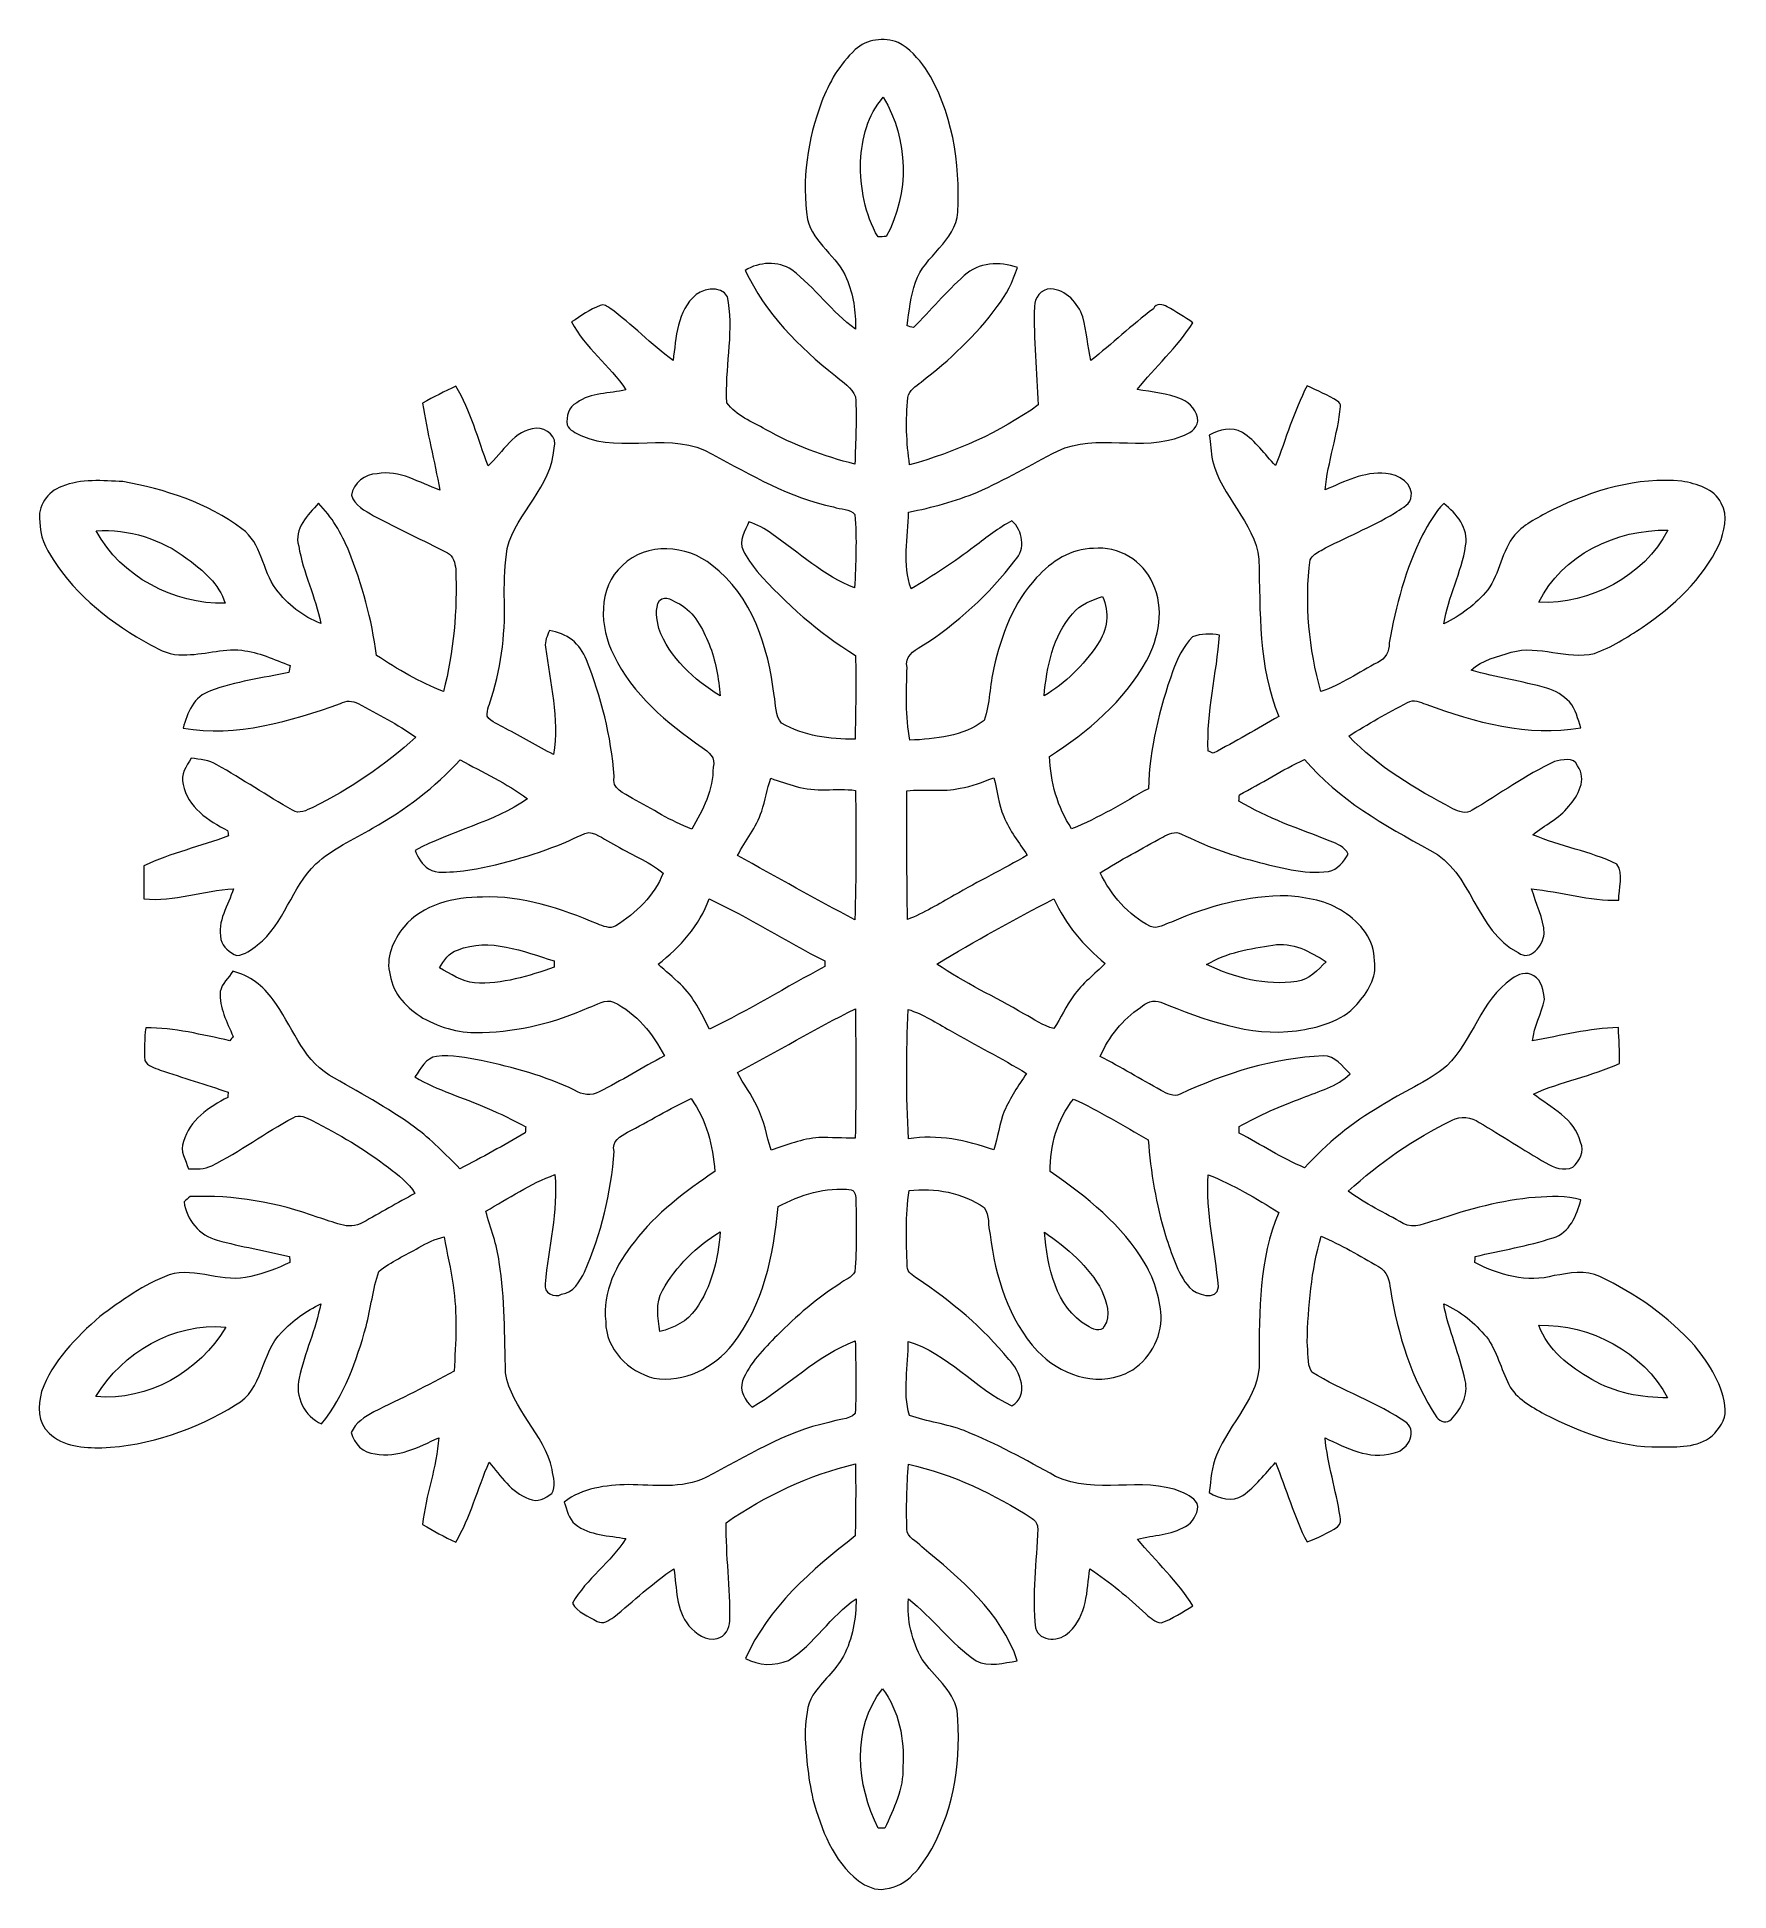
# Model space of a CAD drawing. Header units: centimetres. Extents: x -14.5 to 14.6, y -15.9 to 16.
import ezdxf

# ---------------------------------------------------------------- set-up
doc = ezdxf.new("R2010")
doc.units = ezdxf.units.CM
doc.header["$MEASUREMENT"] = 0
doc.layers.add('Layer 1', color=7, linetype='Continuous')

msp = doc.modelspace()

# ---------------------------------------------------------------- linework, layer by layer
at = {"layer": 'Layer 1', "color": 253, "lineweight": 9}
for points, knots in [([(-0.46587, 15.73679), (-0.27008, 15.91847), (0.02802, 15.95304), (0.27214, 15.85849), (0.27214, 15.85849), (0.46899, 15.76113), (0.6161, 15.58615), (0.74381, 15.41223), (0.74381, 15.41223), (1.20877, 14.68445), (1.33788, 13.79192), (1.30084, 12.94314), (1.30084, 12.94314), (1.26239, 12.43373), (0.72864, 12.19631), (0.57165, 11.73946), (0.57165, 11.73946), (0.49192, 11.49569), (0.457, 11.24134), (0.42807, 10.98734), (0.42807, 10.98734), (0.45488, 10.97958), (0.50815, 10.9637), (0.53461, 10.95594), (0.53461, 10.95594), (0.82989, 11.25016), (1.0987, 11.57224), (1.40985, 11.84988), (1.40985, 11.84988), (1.65468, 12.07919), (2.02016, 12.09894), (2.32319, 11.98887), (2.32319, 11.98887), (2.24735, 11.74793), (2.13622, 11.51545), (1.97747, 11.31789), (1.97747, 11.31789), (1.61235, 10.81836), (1.1555, 10.39467), (0.66584, 10.01967), (0.66584, 10.01967), (0.58082, 9.94453), (0.457, 9.87785), (0.44077, 9.75226), (0.44077, 9.75226), (0.4002, 9.36809), (0.4129, 8.97756), (0.4697, 8.59551), (0.4697, 8.59551), (1.2571, 8.81317), (2.01769, 9.14937), (2.68408, 9.62491), (2.68408, 9.62491), (2.65552, 10.189), (2.60224, 10.75309), (2.61635, 11.31824), (2.61635, 11.31824), (2.6167, 11.47029), (2.73348, 11.62199), (2.89328, 11.62199), (2.89328, 11.62199), (3.16175, 11.60999), (3.3653, 11.37645), (3.44961, 11.13833), (3.44961, 11.13833), (3.51558, 10.89244), (3.53322, 10.63738), (3.58579, 10.38867), (3.58579, 10.38867), (3.95303, 10.67478), (4.28852, 11.00004), (4.66282, 11.27732), (4.66282, 11.27732), (4.71608, 11.38174), (4.82615, 11.35634), (4.9006, 11.31472), (4.9006, 11.31472), (5.05228, 11.23111), (5.20115, 11.14009), (5.3405, 11.03708), (5.3405, 11.03708), (5.07274, 10.61234), (4.69175, 10.28002), (4.38342, 9.88844), (4.38342, 9.88844), (4.63918, 9.84469), (4.90694, 9.83129), (5.14824, 9.72651), (5.14824, 9.72651), (5.29924, 9.66195), (5.42236, 9.51379), (5.42729, 9.34551), (5.42729, 9.34551), (5.40472, 9.2111), (5.2756, 9.12855), (5.15529, 9.0901), (5.15529, 9.0901), (4.4688, 8.80858), (3.69232, 9.1536), (3.01393, 8.83257), (3.01393, 8.83257), (2.55638, 8.59586), (2.11082, 8.33339), (1.6381, 8.12631), (1.6381, 8.12631), (1.25816, 7.96615), (0.8574, 7.85996), (0.45312, 7.782), (0.45312, 7.782), (0.4503, 7.34914), (0.33212, 6.87712), (0.49792, 6.46191), (0.49792, 6.46191), (0.87222, 6.68768), (1.24052, 6.92581), (1.58871, 7.1911), (1.58871, 7.1911), (1.7972, 7.34632), (2.00005, 7.51177), (2.23077, 7.63348), (2.23077, 7.63348), (2.41881, 7.45991), (2.4689, 7.15229), (2.28545, 6.95262), (2.28545, 6.95262), (1.83777, 6.37018), (1.28955, 5.85901), (0.66514, 5.47025), (0.66514, 5.47025), (0.5399, 5.39334), (0.37798, 5.29174), (0.42631, 5.11006), (0.42631, 5.11006), (0.41678, 4.69378), (0.39597, 4.26939), (0.47323, 3.8577), (0.47323, 3.8577), (0.91279, 3.87992), (1.39398, 3.9212), (1.75452, 4.19989), (1.75452, 4.19989), (1.85188, 4.49058), (1.84694, 4.80561), (1.9182, 5.10371), (1.9182, 5.10371), (2.04908, 5.66322), (2.25193, 6.22907), (2.6541, 6.65417), (2.6541, 6.65417), (2.90634, 6.93004), (3.24782, 7.16041), (3.63588, 7.15547), (3.63588, 7.15547), (4.06133, 7.2038), (4.48785, 6.94415), (4.65682, 6.55574), (4.65682, 6.55574), (4.85367, 6.12783), (4.76619, 5.62265), (4.54358, 5.2233), (4.54358, 5.2233), (4.15764, 4.52798), (3.53675, 4.00269), (2.876, 3.57971), (2.876, 3.57971), (2.89293, 3.13768), (3.01182, 2.70553), (3.25735, 2.33617), (3.25735, 2.33617), (3.72231, 2.51326), (4.14247, 2.78596), (4.57745, 3.02409), (4.57745, 3.02409), (4.59932, 3.71729), (4.76865, 4.3978), (4.99761, 5.04938), (4.99761, 5.04938), (5.08015, 5.25893), (5.17399, 5.47272), (5.33487, 5.63464), (5.33487, 5.63464), (5.48233, 5.69708), (5.64708, 5.69285), (5.80159, 5.66639), (5.80159, 5.66639), (5.75573, 4.99894), (5.57088, 4.34242), (5.60686, 3.67002), (5.60686, 3.67002), (5.62873, 3.66085), (5.67212, 3.64251), (5.69364, 3.63333), (5.69364, 3.63333), (6.07288, 3.83653), (6.44859, 4.04644), (6.819, 4.26551), (6.819, 4.26551), (6.46658, 5.12488), (6.5015, 6.06468), (6.47928, 6.97379), (6.47928, 6.97379), (6.40237, 7.61972), (5.82452, 8.0487), (5.68094, 8.67065), (5.68094, 8.67065), (5.6506, 8.81458), (5.64425, 8.96275), (5.62556, 9.10739), (5.62556, 9.10739), (5.80406, 9.1977), (6.0062, 9.26331), (6.19494, 9.14937), (6.19494, 9.14937), (6.42671, 9.01037), (6.57629, 8.77154), (6.76468, 8.58386), (6.76468, 8.58386), (6.94389, 9.04142), (7.08147, 9.51555), (7.30689, 9.95405), (7.30689, 9.95405), (7.48434, 9.87115), (7.66461, 9.79283), (7.83289, 9.69123), (7.83289, 9.69123), (7.86499, 9.6743), (7.88333, 9.63479), (7.88263, 9.59916), (7.88263, 9.59916), (7.83747, 9.11303), (7.66355, 8.65019), (7.61804, 8.16441), (7.61804, 8.16441), (7.94895, 8.30764), (8.28726, 8.48226), (8.6612, 8.44663), (8.6612, 8.44663), (8.87323, 8.43817), (9.15932, 8.26777), (9.09194, 8.01448), (9.09194, 8.01448), (9.05456, 7.88536), (8.9078, 7.8395), (8.8129, 7.76366), (8.8129, 7.76366), (8.40543, 7.52236), (7.96447, 7.34632), (7.54714, 7.12407), (7.54714, 7.12407), (7.47588, 7.08385), (7.39826, 7.04011), (7.36122, 6.96356), (7.36122, 6.96356), (7.25998, 6.20649), (7.34076, 5.43003), (7.54537, 4.69625), (7.54537, 4.69625), (7.89427, 4.81408), (8.19942, 5.02716), (8.52363, 5.1972), (8.52363, 5.1972), (8.65308, 5.25646), (8.72576, 5.38593), (8.72224, 5.53057), (8.72224, 5.53057), (8.83195, 6.17086), (9.00305, 6.80622), (9.29338, 7.38936), (9.29338, 7.38936), (9.39675, 7.58162), (9.50504, 7.7753), (9.66239, 7.92911), (9.66239, 7.92911), (9.8797, 7.75589), (10.09102, 7.50366), (10.03528, 7.2038), (10.03528, 7.2038), (9.96436, 6.74201), (9.73224, 6.32185), (9.66098, 5.85971), (9.66098, 5.85971), (9.94955, 5.99836), (10.2099, 6.19662), (10.41451, 6.44356), (10.41451, 6.44356), (10.62793, 6.73037), (10.65123, 7.11243), (10.88089, 7.39006), (10.88089, 7.39006), (11.05728, 7.59044), (11.3081, 7.69945), (11.53846, 7.82469), (11.53846, 7.82469), (12.22497, 8.15736), (12.98591, 8.38842), (13.75708, 8.31399), (13.75708, 8.31399), (14.00685, 8.26566), (14.31412, 8.18875), (14.43265, 7.93369), (14.43265, 7.93369), (14.56459, 7.71391), (14.47887, 7.4451), (14.39843, 7.22426), (14.39843, 7.22426), (14.11092, 6.62842), (13.6128, 6.16063), (13.06952, 5.79692), (13.06952, 5.79692), (12.80917, 5.62759), (12.54706, 5.45296), (12.25108, 5.35136), (12.25108, 5.35136), (11.77341, 5.2353), (11.29469, 5.50941), (10.82056, 5.36971), (10.82056, 5.36971), (10.58067, 5.29844), (10.3182, 5.24129), (10.13159, 5.06208), (10.13159, 5.06208), (10.55951, 4.93896), (11.00154, 4.87476), (11.43016, 4.7534), (11.43016, 4.7534), (11.5808, 4.71354), (11.71133, 4.62146), (11.82457, 4.51598), (11.82457, 4.51598), (11.93216, 4.39039), (11.96779, 4.22388), (12.01507, 4.06972), (12.01507, 4.06972), (11.10808, 3.91485), (10.19578, 4.16391), (9.35018, 4.47718), (9.35018, 4.47718), (9.25282, 4.50999), (9.13499, 4.56855), (9.03515, 4.50716), (9.03515, 4.50716), (8.69155, 4.32654), (8.35112, 4.13781), (8.02339, 3.92967), (8.02339, 3.92967), (8.52751, 3.39803), (9.17027, 3.01985), (9.81303, 2.68048), (9.81303, 2.68048), (9.91569, 2.63109), (10.04233, 2.57994), (10.14711, 2.65367), (10.14711, 2.65367), (10.61948, 2.93201), (11.06715, 3.25657), (11.56386, 3.49116), (11.56386, 3.49116), (11.68628, 3.51586), (11.90253, 3.58712), (11.96109, 3.41638), (11.96109, 3.41638), (12.12831, 3.18742), (11.96815, 2.89956), (11.80763, 2.72105), (11.80763, 2.72105), (11.6443, 2.50903), (11.39559, 2.39896), (11.1938, 2.23175), (11.1938, 2.23175), (11.66264, 2.02925), (12.17629, 1.946), (12.63772, 1.72833), (12.63772, 1.72833), (12.75978, 1.55512), (12.66488, 1.30041), (12.67194, 1.10568), (12.67194, 1.10568), (12.16359, 1.09228), (11.6704, 1.2475), (11.16875, 1.30394), (11.16875, 1.30394), (11.24601, 1.04641), (11.37372, 0.80018), (11.38889, 0.52783), (11.38889, 0.52783), (11.36596, 0.32886), (11.14935, 0.04241), (10.93839, 0.20469), (10.93839, 0.20469), (10.2032, 0.57863), (10.15452, 1.5904), (9.42074, 1.96858), (9.42074, 1.96858), (8.64004, 2.39156), (7.847, 2.83817), (7.26491, 3.52538), (7.26491, 3.52538), (6.87756, 3.34864), (6.52091, 3.1144), (6.14273, 2.92037), (6.14273, 2.92037), (6.14096, 2.89321), (6.13708, 2.83888), (6.13532, 2.81171), (6.13532, 2.81171), (6.62462, 2.5115), (7.17249, 2.33229), (7.70412, 2.12415), (7.70412, 2.12415), (7.82195, 2.07511), (7.95424, 2.02184), (8.01563, 1.90049), (8.01563, 1.90049), (7.94225, 1.7682), (7.83218, 1.63132), (7.67696, 1.59957), (7.67696, 1.59957), (7.24516, 1.54806), (6.82288, 1.67118), (6.40943, 1.77666), (6.40943, 1.77666), (5.97269, 1.88532), (5.55077, 2.04689), (5.14683, 2.24445), (5.14683, 2.24445), (5.03993, 2.30442), (4.92211, 2.24162), (4.8251, 2.19259), (4.8251, 2.19259), (4.46385, 1.99045), (4.09731, 1.79642), (3.74559, 1.5784), (3.74559, 1.5784), (3.93186, 1.19388), (4.23102, 0.85309), (4.61203, 0.65342), (4.61203, 0.65342), (4.73619, 0.60121), (4.86213, 0.69716), (4.97785, 0.72997), (4.97785, 0.72997), (5.60651, 1.0069), (6.28419, 1.18823), (6.97493, 1.18153), (6.97493, 1.18153), (7.30513, 1.15119), (7.6565, 1.10074), (7.93413, 0.90389), (7.93413, 0.90389), (8.22553, 0.72715), (8.46824, 0.41776), (8.46612, 0.06393), (8.46612, 0.06393), (8.5141, -0.22429), (8.34687, -0.48535), (8.16062, -0.68608), (8.16062, -0.68608), (7.90697, -0.98735), (7.4981, -1.0826), (7.12663, -1.13904), (7.12663, -1.13904), (6.31559, -1.25123), (5.52995, -0.94078), (4.78982, -0.64939), (4.78982, -0.64939), (4.66918, -0.59541), (4.53193, -0.6575), (4.44093, -0.7397), (4.44093, -0.7397), (4.13471, -0.94537), (3.89341, -1.24135), (3.75053, -1.58072), (3.75053, -1.58072), (4.10155, -1.77016), (4.44621, -1.97054), (4.79475, -2.16528), (4.79475, -2.16528), (4.89248, -2.21643), (5.01101, -2.28698), (5.12319, -2.23124), (5.12319, -2.23124), (5.89437, -1.86718), (6.73187, -1.61318), (7.587, -1.56908), (7.587, -1.56908), (7.79091, -1.56449), (7.91649, -1.75147), (8.04596, -1.88199), (8.04596, -1.88199), (7.82548, -2.10495), (7.50904, -2.17374), (7.23105, -2.2951), (7.23105, -2.2951), (6.85428, -2.43056), (6.48845, -2.59425), (6.13779, -2.78758), (6.13779, -2.78758), (6.13849, -2.81544), (6.13991, -2.87154), (6.14061, -2.89976), (6.14061, -2.89976), (6.51491, -3.09908), (6.87404, -3.33332), (7.26527, -3.49631), (7.26527, -3.49631), (7.6438, -3.08003), (8.0823, -2.71808), (8.57266, -2.43868), (8.57266, -2.43868), (8.94237, -2.19032), (9.37028, -2.03439), (9.71072, -1.74265), (9.71072, -1.74265), (10.16157, -1.30309), (10.29422, -0.6127), (10.82903, -0.24793), (10.82903, -0.24793), (10.93169, -0.16714), (11.08973, -0.11493), (11.20862, -0.19289), (11.20862, -0.19289), (11.34655, -0.2765), (11.3783, -0.45713), (11.39136, -0.60494), (11.39136, -0.60494), (11.33914, -0.84483), (11.20791, -1.06496), (11.18745, -1.31296), (11.18745, -1.31296), (11.6764, -1.22442), (12.16394, -1.09953), (12.66277, -1.08436), (12.66277, -1.08436), (12.67123, -1.29003), (12.68676, -1.4957), (12.68146, -1.70173), (12.68146, -1.70173), (12.20416, -1.92221), (11.67887, -2.01041), (11.20121, -2.22772), (11.20121, -2.22772), (11.50389, -2.46478), (11.9117, -2.64964), (12.0133, -3.05604), (12.0133, -3.05604), (12.0895, -3.2229), (11.99461, -3.37424), (11.88066, -3.48784), (11.88066, -3.48784), (11.72403, -3.55522), (11.55222, -3.4956), (11.41393, -3.41376), (11.41393, -3.41376), (11.03046, -3.1848), (10.65193, -2.94774), (10.27023, -2.71561), (10.27023, -2.71561), (10.13264, -2.626), (9.94813, -2.59566), (9.80068, -2.67786), (9.80068, -2.67786), (9.15191, -2.99783), (8.54832, -3.40917), (8.01598, -3.89883), (8.01598, -3.89883), (8.30949, -4.11861), (8.64463, -4.27348), (8.96248, -4.4541), (8.96248, -4.4541), (9.14416, -4.55923), (9.35477, -4.44316), (9.53645, -4.39518), (9.53645, -4.39518), (10.08714, -4.20892), (10.65299, -4.05722), (11.23366, -4.00572), (11.23366, -4.00572), (11.49401, -3.99266), (11.7653, -3.96691), (12.01789, -4.04946), (12.01789, -4.04946), (11.94945, -4.31157), (11.8228, -4.61884), (11.53952, -4.70069), (11.53952, -4.70069), (11.10243, -4.84462), (10.64629, -4.91588), (10.20003, -5.02383), (10.20003, -5.02383), (10.19826, -5.04994), (10.19544, -5.1018), (10.19367, -5.12755), (10.19367, -5.12755), (10.60854, -5.3431), (11.09467, -5.47821), (11.55787, -5.35227), (11.55787, -5.35227), (11.81575, -5.30958), (12.09903, -5.24538), (12.34386, -5.3685), (12.34386, -5.3685), (12.95698, -5.65636), (13.52108, -6.05924), (13.97757, -6.56124), (13.97757, -6.56124), (14.23333, -6.87874), (14.47287, -7.24316), (14.50215, -7.66191), (14.50215, -7.66191), (14.51661, -7.83794), (14.39208, -7.98858), (14.27637, -8.10641), (14.27637, -8.10641), (14.02766, -8.31666), (13.67524, -8.29726), (13.37114, -8.29973), (13.37114, -8.29973), (12.6737, -8.30784), (12.00625, -8.04714), (11.39453, -7.73387), (11.39453, -7.73387), (11.16346, -7.60334), (10.90558, -7.46788), (10.77788, -7.22411), (10.77788, -7.22411), (10.64346, -6.95459), (10.57362, -6.6519), (10.3944, -6.40672), (10.3944, -6.40672), (10.19191, -6.17071), (9.94849, -5.95728), (9.65815, -5.8384), (9.65815, -5.8384), (9.73648, -6.2896), (9.93932, -6.70835), (10.02611, -7.15708), (10.02611, -7.15708), (10.0903, -7.40332), (9.95695, -7.65097), (9.79009, -7.82066), (9.79009, -7.82066), (9.71778, -7.89862), (9.59678, -7.87146), (9.54033, -7.78996), (9.54033, -7.78996), (9.10076, -7.13486), (8.86899, -6.36404), (8.74129, -5.59216), (8.74129, -5.59216), (8.72365, -5.44258), (8.68837, -5.26619), (8.53562, -5.19669), (8.53562, -5.19669), (8.21636, -5.00655), (7.88933, -4.82487), (7.55031, -4.67317), (7.55031, -4.67317), (7.37992, -5.26337), (7.32453, -5.88002), (7.30972, -6.49209), (7.30972, -6.49209), (7.33441, -6.66213), (7.29666, -6.85722), (7.38733, -7.01174), (7.38733, -7.01174), (7.91403, -7.33523), (8.51304, -7.53067), (9.0221, -7.88451), (9.0221, -7.88451), (9.21718, -8.05666), (9.01011, -8.38686), (8.7868, -8.4038), (8.7868, -8.4038), (8.37615, -8.52551), (7.97576, -8.31454), (7.61593, -8.14133), (7.61593, -8.14133), (7.66249, -8.59888), (7.80396, -9.0395), (7.87663, -9.49247), (7.87663, -9.49247), (7.88686, -9.5535), (7.89109, -9.63076), (7.83253, -9.67027), (7.83253, -9.67027), (7.67167, -9.78386), (7.48928, -9.86218), (7.30619, -9.93309), (7.30619, -9.93309), (7.08006, -9.4967), (6.94847, -9.02116), (6.76362, -8.56749), (6.76362, -8.56749), (6.58194, -8.76116), (6.42107, -8.98165), (6.19988, -9.13264), (6.19988, -9.13264), (6.02102, -9.24729), (5.79207, -9.1919), (5.6252, -9.08184), (5.6252, -9.08184), (5.65272, -8.86523), (5.65766, -8.63945), (5.75185, -8.43802), (5.75185, -8.43802), (5.96916, -7.88521), (6.49762, -7.44742), (6.48422, -6.81418), (6.48422, -6.81418), (6.48386, -5.95728), (6.47646, -5.06969), (6.82041, -4.26642), (6.82041, -4.26642), (6.43342, -4.0223), (6.03337, -3.7877), (5.60862, -3.6159), (5.60862, -3.6159), (5.5617, -4.26571), (5.72539, -4.90283), (5.78219, -5.54524), (5.78219, -5.54524), (5.76526, -5.79994), (5.39554, -5.67788), (5.28195, -5.55547), (5.28195, -5.55547), (5.06604, -5.30288), (4.98067, -4.96774), (4.87167, -4.66083), (4.87167, -4.66083), (4.70904, -4.12566), (4.61695, -3.57074), (4.57497, -3.01335), (4.57497, -3.01335), (4.1467, -2.77876), (3.73289, -2.51558), (3.28733, -2.31415), (3.28733, -2.31415), (3.01323, -2.67045), (2.88164, -3.11425), (2.88658, -3.56227), (2.88658, -3.56227), (3.5117, -3.99372), (4.13471, -4.48408), (4.52417, -5.14872), (4.52417, -5.14872), (4.68469, -5.44258), (4.79299, -5.77208), (4.79723, -6.10933), (4.79723, -6.10933), (4.77676, -6.50056), (4.54181, -6.8805), (4.17634, -7.03925), (4.17634, -7.03925), (3.66128, -7.26785), (3.03827, -7.04878), (2.67068, -6.64979), (2.67068, -6.64979), (2.16621, -6.10898), (1.94466, -5.36567), (1.85576, -4.64636), (1.85576, -4.64636), (1.81131, -4.49749), (1.85012, -4.30875), (1.75275, -4.18034), (1.75275, -4.18034), (1.38233, -3.92493), (0.90291, -3.83391), (0.46194, -3.88859), (0.46194, -3.88859), (0.39103, -4.31828), (0.41502, -4.75925), (0.42772, -5.19317), (0.42772, -5.19317), (0.42454, -5.29759), (0.52932, -5.34839), (0.60058, -5.40236), (0.60058, -5.40236), (1.18196, -5.79359), (1.733, -6.24515), (2.17503, -6.79231), (2.17503, -6.79231), (2.3747, -6.98563), (2.54015, -7.42307), (2.22618, -7.58923), (2.22618, -7.58923), (1.59012, -7.29149), (1.12551, -6.68965), (0.44218, -6.48257), (0.44218, -6.48257), (0.45665, -6.90096), (0.3434, -7.3497), (0.46688, -7.7568), (0.46688, -7.7568), (0.77309, -7.86581), (1.10223, -7.90038), (1.40597, -8.01856), (1.40597, -8.01856), (1.95313, -8.23446), (2.46783, -8.52127), (2.98148, -8.80526), (2.98148, -8.80526), (3.66657, -9.13863), (4.45468, -8.78797), (5.15107, -9.07407), (5.15107, -9.07407), (5.25867, -9.12699), (5.40613, -9.18591), (5.428, -9.32173), (5.428, -9.32173), (5.42165, -9.46107), (5.33734, -9.59689), (5.21632, -9.66639), (5.21632, -9.66639), (4.96585, -9.81561), (4.66599, -9.81173), (4.39153, -9.88723), (4.39153, -9.88723), (4.70728, -10.2707), (5.08193, -10.60901), (5.34474, -11.03376), (5.34474, -11.03376), (5.16658, -11.13888), (4.9916, -11.25354), (4.79723, -11.32691), (4.79723, -11.32691), (4.69315, -11.31104), (4.61203, -11.2359), (4.5337, -11.17204), (4.5337, -11.17204), (4.22856, -10.89406), (3.92022, -10.61395), (3.56744, -10.39699), (3.56744, -10.39699), (3.52123, -10.76811), (3.51805, -11.20732), (3.2189, -11.47861), (3.2189, -11.47861), (3.07073, -11.64688), (2.70384, -11.66417), (2.63611, -11.41299), (2.63611, -11.41299), (2.56626, -10.84467), (2.65763, -10.27493), (2.67315, -9.70625), (2.67315, -9.70625), (2.67527, -9.6357), (2.63963, -9.56655), (2.57931, -9.52986), (2.57931, -9.52986), (1.92632, -9.10794), (1.21124, -8.76257), (0.44818, -8.59677), (0.44818, -8.59677), (0.42454, -8.96683), (0.40867, -9.33831), (0.42454, -9.70978), (0.42454, -9.70978), (0.4189, -9.86112), (0.59564, -9.91757), (0.6789, -10.0174), (0.6789, -10.0174), (1.33824, -10.55504), (2.04415, -11.14594), (2.32284, -11.9792), (2.32284, -11.9792), (2.09001, -12.01024), (1.83142, -12.09421), (1.6134, -11.97532), (1.6134, -11.97532), (1.16996, -11.68534), (0.8694, -11.23166), (0.44888, -10.91381), (0.44888, -10.91381), (0.41819, -11.274), (0.50815, -11.63877), (0.68489, -11.95274), (0.68489, -11.95274), (0.88704, -12.24272), (1.21053, -12.46956), (1.28532, -12.83398), (1.28532, -12.83398), (1.36646, -13.64361), (1.24193, -14.49274), (0.85246, -15.21452), (0.85246, -15.21452), (0.67114, -15.51439), (0.43407, -15.86222), (0.05201, -15.90138), (0.05201, -15.90138), (-0.11344, -15.93596), (-0.27995, -15.85552), (-0.41083, -15.76274), (-0.41083, -15.76274), (-0.84757, -15.42125), (-1.04972, -14.87692), (-1.19259, -14.3601), (-1.19259, -14.3601), (-1.27973, -13.96957), (-1.32206, -13.56882), (-1.32982, -13.16947), (-1.32982, -13.16947), (-1.3076, -12.96557), (-1.30513, -12.74649), (-1.194, -12.56728), (-1.194, -12.56728), (-1.03243, -12.33339), (-0.80665, -12.14818), (-0.66907, -11.89736), (-0.66907, -11.89736), (-0.51138, -11.59538), (-0.44788, -11.25001), (-0.45246, -10.91169), (-0.45246, -10.91169), (-0.89238, -11.20556), (-1.1626, -11.69169), (-1.61487, -11.97038), (-1.61487, -11.97038), (-1.84735, -12.07163), (-2.13098, -12.0621), (-2.35252, -11.93616), (-2.35252, -11.93616), (-1.96412, -11.05774), (-1.21093, -10.40863), (-0.46657, -9.83043), (-0.46657, -9.83043), (-0.4574, -9.41697), (-0.45634, -9.00352), (-0.46022, -8.59077), (-0.46022, -8.59077), (-1.25715, -8.77986), (-2.01245, -9.13475), (-2.68413, -9.60148), (-2.68413, -9.60148), (-2.69472, -10.16522), (-2.61005, -10.72578), (-2.6224, -11.28952), (-2.6224, -11.28952), (-2.63087, -11.4204), (-2.70248, -11.56645), (-2.84183, -11.59538), (-2.84183, -11.59538), (-3.03092, -11.64935), (-3.20766, -11.50683), (-3.32548, -11.37595), (-3.32548, -11.37595), (-3.55373, -11.10114), (-3.53398, -10.72578), (-3.58583, -10.39417), (-3.58583, -10.39417), (-3.95731, -10.63723), (-4.27128, -10.95368), (-4.62053, -11.22531), (-4.62053, -11.22531), (-4.70026, -11.28423), (-4.80468, -11.3569), (-4.90487, -11.29975), (-4.90487, -11.29975), (-5.05268, -11.2112), (-5.24953, -11.14982), (-5.33067, -10.98366), (-5.33067, -10.98366), (-5.08761, -10.5635), (-4.66851, -10.28375), (-4.41169, -9.87629), (-4.41169, -9.87629), (-4.7059, -9.82091), (-5.03752, -9.8262), (-5.28234, -9.62829), (-5.28234, -9.62829), (-5.40088, -9.53868), (-5.42204, -9.3757), (-5.47178, -9.24764), (-5.47178, -9.24764), (-5.15852, -9.00528), (-4.75529, -8.95378), (-4.37147, -8.94637), (-4.37147, -8.94637), (-3.92803, -8.95096), (-3.44755, -9.02892), (-3.03444, -8.82184), (-3.03444, -8.82184), (-2.34582, -8.47224), (-1.68507, -8.03585), (-0.91742, -7.87781), (-0.91742, -7.87781), (-0.77173, -7.82277), (-0.58581, -7.83829), (-0.46657, -7.72435), (-0.46657, -7.72435), (-0.44047, -7.30736), (-0.4574, -6.88932), (-0.46481, -6.47234), (-0.46481, -6.47234), (-1.13156, -6.72599), (-1.63286, -7.25868), (-2.24034, -7.61604), (-2.24034, -7.61604), (-2.35887, -7.50386), (-2.46188, -7.32959), (-2.40473, -7.16378), (-2.40473, -7.16378), (-2.28338, -6.85228), (-2.03785, -6.61486), (-1.8096, -6.37991), (-1.8096, -6.37991), (-1.4794, -6.0483), (-1.12415, -5.73786), (-0.72657, -5.4895), (-0.72657, -5.4895), (-0.64367, -5.42141), (-0.52478, -5.38473), (-0.47292, -5.28524), (-0.47292, -5.28524), (-0.43941, -4.87778), (-0.44611, -4.46856), (-0.45423, -4.0604), (-0.45423, -4.0604), (-0.45846, -3.99337), (-0.45846, -3.89953), (-0.53501, -3.87378), (-0.53501, -3.87378), (-0.97422, -3.8191), (-1.40814, -3.96585), (-1.79408, -4.16376), (-1.79408, -4.16376), (-1.86781, -4.99632), (-2.04525, -5.86098), (-2.57266, -6.53372), (-2.57266, -6.53372), (-2.89368, -6.93377), (-3.40627, -7.20294), (-3.92909, -7.11475), (-3.92909, -7.11475), (-4.36618, -7.00644), (-4.76129, -6.61274), (-4.75847, -6.1432), (-4.75847, -6.1432), (-4.81527, -5.63379), (-4.57785, -5.15401), (-4.26564, -4.76983), (-4.26564, -4.76983), (-3.89275, -4.27594), (-3.38793, -3.90447), (-2.88063, -3.56016), (-2.88063, -3.56016), (-2.91097, -3.1146), (-3.02739, -2.67574), (-3.28668, -2.30744), (-3.28668, -2.30744), (-3.66345, -2.47713), (-4.01446, -2.69726), (-4.3817, -2.88635), (-4.3817, -2.88635), (-4.50553, -2.95197), (-4.66075, -3.03805), (-4.61277, -3.2162), (-4.61277, -3.2162), (-4.66639, -3.92881), (-4.83537, -4.63437), (-5.12148, -5.28983), (-5.12148, -5.28983), (-5.2072, -5.45105), (-5.31092, -5.65389), (-5.51694, -5.66977), (-5.51694, -5.66977), (-5.64465, -5.74914), (-5.82809, -5.63943), (-5.80163, -5.49585), (-5.80163, -5.49585), (-5.74378, -4.86826), (-5.57409, -4.24878), (-5.63195, -3.61378), (-5.63195, -3.61378), (-6.05316, -3.77006), (-6.43205, -4.02159), (-6.81975, -4.24419), (-6.81975, -4.24419), (-6.74813, -4.53771), (-6.62255, -4.81746), (-6.5908, -5.12014), (-6.5908, -5.12014), (-6.48602, -5.74985), (-6.50401, -6.38979), (-6.48073, -7.02514), (-6.48073, -7.02514), (-6.38054, -7.65026), (-5.80798, -8.07077), (-5.68098, -8.68849), (-5.68098, -8.68849), (-5.65911, -8.82219), (-5.61148, -8.97459), (-5.68627, -9.09912), (-5.68627, -9.09912), (-5.79599, -9.18485), (-5.9371, -9.25822), (-6.07892, -9.1919), (-6.07892, -9.1919), (-6.38654, -9.07937), (-6.56151, -8.79891), (-6.76401, -8.5629), (-6.76401, -8.5629), (-6.96298, -9.01692), (-7.08433, -9.50517), (-7.33727, -9.93591), (-7.33727, -9.93591), (-7.53412, -9.84807), (-7.72215, -9.74153), (-7.90807, -9.63252), (-7.90807, -9.63252), (-7.85762, -9.1277), (-7.66324, -8.64757), (-7.63114, -8.14133), (-7.63114, -8.14133), (-7.97439, -8.30149), (-8.33245, -8.49376), (-8.72722, -8.41967), (-8.72722, -8.41967), (-8.92689, -8.40838), (-9.09516, -8.24011), (-9.13538, -8.05137), (-9.13538, -8.05137), (-9.06518, -7.8838), (-8.90149, -7.77762), (-8.74627, -7.69683), (-8.74627, -7.69683), (-8.28519, -7.46611), (-7.81811, -7.24704), (-7.36797, -6.99551), (-7.36797, -6.99551), (-7.33622, -6.50268), (-7.3087, -6.00561), (-7.38349, -5.51561), (-7.38349, -5.51561), (-7.42159, -5.23691), (-7.48826, -4.96351), (-7.53765, -4.68693), (-7.53765, -4.68693), (-7.69358, -4.72044), (-7.83716, -4.79135), (-7.97474, -4.87002), (-7.97474, -4.87002), (-8.2051, -5.00126), (-8.45099, -5.11062), (-8.65843, -5.27889), (-8.65843, -5.27889), (-8.76743, -5.58404), (-8.79636, -5.91283), (-8.88031, -6.2261), (-8.88031, -6.2261), (-9.04578, -6.81912), (-9.25427, -7.41355), (-9.64515, -7.90074), (-9.64515, -7.90074), (-9.94501, -7.78114), (-10.10975, -7.42413), (-10.03214, -7.11369), (-10.03214, -7.11369), (-9.93725, -6.67977), (-9.74391, -6.27443), (-9.66032, -5.83734), (-9.66032, -5.83734), (-9.91079, -5.95834), (-10.14009, -6.12238), (-10.33059, -6.32558), (-10.33059, -6.32558), (-10.69254, -6.68048), (-10.64633, -7.31901), (-11.1247, -7.57512), (-11.1247, -7.57512), (-11.81755, -7.99916), (-12.6113, -8.28174), (-13.42833, -8.31243), (-13.42833, -8.31243), (-13.74266, -8.31631), (-14.09438, -8.29408), (-14.33356, -8.06125), (-14.33356, -8.06125), (-14.54064, -7.88451), (-14.52371, -7.58712), (-14.46268, -7.34617), (-14.46268, -7.34617), (-14.28065, -6.81806), (-13.86648, -6.41766), (-13.45973, -6.05465), (-13.45973, -6.05465), (-13.08579, -5.78301), (-12.70726, -5.49973), (-12.26946, -5.33922), (-12.26946, -5.33922), (-11.80344, -5.19669), (-11.33142, -5.50008), (-10.8647, -5.36497), (-10.8647, -5.36497), (-10.62904, -5.31981), (-10.4082, -5.22351), (-10.19054, -5.12579), (-10.19054, -5.12579), (-10.19229, -5.09933), (-10.19618, -5.04712), (-10.19795, -5.02101), (-10.19795, -5.02101), (-10.6114, -4.92647), (-11.03015, -4.85203), (-11.44043, -4.74373), (-11.44043, -4.74373), (-11.74276, -4.65765), (-11.97348, -4.39412), (-12.01228, -4.08086), (-12.01228, -4.08086), (-11.97807, -4.05158), (-11.94385, -4.0223), (-11.90963, -3.99337), (-11.90963, -3.99337), (-11.15856, -3.95774), (-10.40715, -4.09532), (-9.70265, -4.35144), (-9.70265, -4.35144), (-9.461, -4.41423), (-9.17913, -4.58709), (-8.93746, -4.43822), (-8.93746, -4.43822), (-8.63973, -4.26924), (-8.34057, -4.10308), (-8.04071, -3.93834), (-8.04071, -3.93834), (-8.15043, -3.75242), (-8.32928, -3.62295), (-8.49685, -3.49313), (-8.49685, -3.49313), (-8.9022, -3.17669), (-9.34952, -2.91951), (-9.80531, -2.68421), (-9.80531, -2.68421), (-9.90479, -2.63518), (-10.02755, -2.5685), (-10.13551, -2.63588), (-10.13551, -2.63588), (-10.61352, -2.89164), (-11.05061, -3.21973), (-11.53674, -3.46138), (-11.53674, -3.46138), (-11.66021, -3.52594), (-11.80273, -3.51641), (-11.93714, -3.51536), (-11.93714, -3.51536), (-11.98159, -3.36543), (-12.08919, -3.20738), (-12.02216, -3.04722), (-12.02216, -3.04722), (-11.91774, -2.6768), (-11.58331, -2.45349), (-11.26087, -2.28557), (-11.26087, -2.28557), (-11.2591, -2.2637), (-11.25522, -2.22031), (-11.25311, -2.19844), (-11.25311, -2.19844), (-11.64046, -2.06297), (-12.03416, -1.94691), (-12.42292, -1.81673), (-12.42292, -1.81673), (-12.51711, -1.77616), (-12.63811, -1.75288), (-12.68856, -1.65339), (-12.68856, -1.65339), (-12.7002, -1.46395), (-12.6942, -1.27486), (-12.67022, -1.08754), (-12.67022, -1.08754), (-12.17915, -1.08578), (-11.70078, -1.21101), (-11.22347, -1.31049), (-11.22347, -1.31049), (-11.20972, -1.29215), (-11.18255, -1.25476), (-11.16915, -1.23606), (-11.16915, -1.23606), (-11.27392, -0.99017), (-11.40798, -0.74252), (-11.39175, -0.46594), (-11.39175, -0.46594), (-11.35965, -0.32907), (-11.2457, -0.23029), (-11.17232, -0.11493), (-11.17232, -0.11493), (-10.89116, -0.18831), (-10.63963, -0.36434), (-10.48158, -0.60917), (-10.48158, -0.60917), (-10.15844, -1.03639), (-9.99404, -1.60683), (-9.51744, -1.90175), (-9.51744, -1.90175), (-9.02214, -2.19279), (-8.50814, -2.45491), (-8.04671, -2.79886), (-8.04671, -2.79886), (-7.7592, -3.00559), (-7.51719, -3.26524), (-7.26566, -3.51253), (-7.26566, -3.51253), (-6.88431, -3.31886), (-6.51036, -3.11107), (-6.14206, -2.89341), (-6.14206, -2.89341), (-6.1403, -2.86801), (-6.13677, -2.81791), (-6.13501, -2.79251), (-6.13501, -2.79251), (-6.35232, -2.6761), (-6.57316, -2.56497), (-6.80035, -2.46866), (-6.80035, -2.46866), (-7.21133, -2.28593), (-7.6523, -2.16845), (-8.03965, -1.93421), (-8.03965, -1.93421), (-7.94335, -1.7938), (-7.85374, -1.60401), (-7.66642, -1.58037), (-7.66642, -1.58037), (-7.40959, -1.54721), (-7.15312, -1.60471), (-6.90124, -1.64987), (-6.90124, -1.64987), (-6.35302, -1.77581), (-5.79916, -1.91163), (-5.29293, -2.16386), (-5.29293, -2.16386), (-5.16734, -2.23936), (-5.00435, -2.26688), (-4.87242, -2.19244), (-4.87242, -2.19244), (-4.49142, -1.99841), (-4.12735, -1.77334), (-3.74952, -1.57331), (-3.74952, -1.57331), (-3.94143, -1.19126), (-4.23107, -0.83671), (-4.62194, -0.64727), (-4.62194, -0.64727), (-4.76552, -0.58095), (-4.91263, -0.70231), (-5.04633, -0.73899), (-5.04633, -0.73899), (-5.62207, -0.99582), (-6.24613, -1.15421), (-6.8776, -1.16938), (-6.8776, -1.16938), (-7.2332, -1.19302), (-7.59092, -1.09248), (-7.90172, -0.92314), (-7.90172, -0.92314), (-8.16877, -0.75769), (-8.42171, -0.50863), (-8.46475, -0.18231), (-8.46475, -0.18231), (-8.55577, 0.10944), (-8.40795, 0.41635), (-8.23368, 0.64354), (-8.23368, 0.64354), (-7.9063, 1.03548), (-7.36902, 1.16213), (-6.87866, 1.15895), (-6.87866, 1.15895), (-6.19075, 1.19105), (-5.52823, 0.95716), (-4.9017, 0.69893), (-4.9017, 0.69893), (-4.80398, 0.66436), (-4.68615, 0.60156), (-4.58561, 0.66436), (-4.58561, 0.66436), (-4.2413, 0.88378), (-3.91992, 1.18223), (-3.77175, 1.57029), (-3.77175, 1.57029), (-4.02681, 1.78231), (-4.3429, 1.90261), (-4.62582, 2.07088), (-4.62582, 2.07088), (-4.76341, 2.14073), (-4.89041, 2.24621), (-5.04633, 2.27091), (-5.04633, 2.27091), (-5.23472, 2.22998), (-5.39629, 2.10828), (-5.57938, 2.04866), (-5.57938, 2.04866), (-6.1403, 1.83805), (-6.72132, 1.66871), (-7.31752, 1.59745), (-7.31752, 1.59745), (-7.47768, 1.59851), (-7.65936, 1.55159), (-7.804, 1.64331), (-7.804, 1.64331), (-7.92005, 1.71528), (-7.98356, 1.84158), (-8.03789, 1.96152), (-8.03789, 1.96152), (-7.41206, 2.30019), (-6.69557, 2.44236), (-6.10326, 2.84946), (-6.10326, 2.84946), (-6.46203, 3.11828), (-6.87196, 3.30666), (-7.26319, 3.5215), (-7.26319, 3.5215), (-7.69182, 3.04314), (-8.20934, 2.65579), (-8.76955, 2.34358), (-8.76955, 2.34358), (-9.09798, 2.14567), (-9.45958, 1.99468), (-9.74357, 1.7308), (-9.74357, 1.7308), (-10.16796, 1.33181), (-10.2812, 0.69787), (-10.74828, 0.33627), (-10.74828, 0.33627), (-10.85023, 0.25231), (-10.96665, 0.16341), (-11.10353, 0.156), (-11.10353, 0.156), (-11.22877, 0.19869), (-11.34342, 0.30135), (-11.37693, 0.43223), (-11.37693, 0.43223), (-11.4496, 0.74585), (-11.25099, 1.01784), (-11.1628, 1.30288), (-11.1628, 1.30288), (-11.67715, 1.2729), (-12.18409, 1.07464), (-12.70197, 1.12932), (-12.70197, 1.12932), (-12.70197, 1.27184), (-12.70197, 1.55688), (-12.70197, 1.69976), (-12.70197, 1.69976), (-12.23383, 1.91601), (-11.729, 2.03102), (-11.24782, 2.21129), (-11.24782, 2.21129), (-11.2517, 2.23492), (-11.25946, 2.28149), (-11.26369, 2.30513), (-11.26369, 2.30513), (-11.59213, 2.46987), (-11.95267, 2.71117), (-12.02463, 3.09782), (-12.02463, 3.09782), (-12.08884, 3.26715), (-11.96537, 3.41179), (-11.88846, 3.54867), (-11.88846, 3.54867), (-11.73888, 3.53032), (-11.58013, 3.51692), (-11.44749, 3.43648), (-11.44749, 3.43648), (-11.00828, 3.1846), (-10.58495, 2.90449), (-10.14537, 2.65226), (-10.14537, 2.65226), (-10.0325, 2.57888), (-9.90513, 2.65543), (-9.79754, 2.70059), (-9.79754, 2.70059), (-9.15408, 3.01844), (-8.55647, 3.42661), (-8.0259, 3.90991), (-8.0259, 3.90991), (-8.3381, 4.13357), (-8.68065, 4.3089), (-9.01896, 4.48811), (-9.01896, 4.48811), (-9.11245, 4.54138), (-9.22605, 4.54526), (-9.32165, 4.48741), (-9.32165, 4.48741), (-10.18419, 4.18508), (-11.10529, 3.90497), (-12.02781, 4.06549), (-12.02781, 4.06549), (-11.95972, 4.32443), (-11.84083, 4.62041), (-11.55861, 4.70507), (-11.55861, 4.70507), (-11.12575, 4.87017), (-10.66185, 4.92838), (-10.2103, 5.02222), (-10.2103, 5.02222), (-10.20359, 5.06279), (-10.19654, 5.10301), (-10.18948, 5.14322), (-10.18948, 5.14322), (-10.46112, 5.24694), (-10.72853, 5.37288), (-11.02063, 5.40534), (-11.02063, 5.40534), (-11.36035, 5.4392), (-11.68985, 5.31961), (-12.02887, 5.32737), (-12.02887, 5.32737), (-12.23418, 5.30374), (-12.41516, 5.40781), (-12.58872, 5.49847), (-12.58872, 5.49847), (-13.24383, 5.85689), (-13.85872, 6.33032), (-14.26477, 6.96638), (-14.26477, 6.96638), (-14.39001, 7.16041), (-14.49937, 7.37772), (-14.49267, 7.61549), (-14.49267, 7.61549), (-14.53958, 7.8769), (-14.35967, 8.14077), (-14.11413, 8.22086), (-14.11413, 8.22086), (-13.78358, 8.36161), (-13.4114, 8.32104), (-13.0625, 8.30729), (-13.0625, 8.30729), (-12.33825, 8.17887), (-11.61294, 7.93687), (-11.01639, 7.4959), (-11.01639, 7.4959), (-10.67385, 7.24754), (-10.67032, 6.78152), (-10.43078, 6.45979), (-10.43078, 6.45979), (-10.23958, 6.19062), (-9.96688, 5.98389), (-9.6582, 5.86642), (-9.6582, 5.86642), (-9.75062, 6.32044), (-9.96194, 6.73989), (-10.03989, 7.19709), (-10.03989, 7.19709), (-10.13022, 7.49731), (-9.87763, 7.72908), (-9.70088, 7.93369), (-9.70088, 7.93369), (-9.46593, 7.70615), (-9.30894, 7.41158), (-9.17807, 7.11525), (-9.17807, 7.11525), (-8.94769, 6.53881), (-8.77978, 5.9345), (-8.70393, 5.31785), (-8.70393, 5.31785), (-8.3374, 5.08008), (-7.95781, 4.85324), (-7.54929, 4.69519), (-7.54929, 4.69519), (-7.37326, 5.38205), (-7.3094, 6.09502), (-7.33939, 6.80269), (-7.33939, 6.80269), (-7.34962, 6.90782), (-7.37573, 7.02988), (-7.48121, 7.07927), (-7.48121, 7.07927), (-7.90137, 7.29728), (-8.33211, 7.49554), (-8.75085, 7.71674), (-8.75085, 7.71674), (-8.89338, 7.80916), (-9.0874, 7.89489), (-9.1308, 8.07551), (-9.1308, 8.07551), (-9.10187, 8.28153), (-8.89654, 8.43711), (-8.69159, 8.4424), (-8.69159, 8.4424), (-8.30424, 8.51719), (-7.9631, 8.28047), (-7.61315, 8.16159), (-7.61315, 8.16159), (-7.70099, 8.66218), (-7.83152, 9.15466), (-7.90771, 9.65737), (-7.90771, 9.65737), (-7.72074, 9.76108), (-7.52883, 9.85563), (-7.33551, 9.94735), (-7.33551, 9.94735), (-7.0808, 9.52155), (-6.95416, 9.03718), (-6.782, 8.57575), (-6.782, 8.57575), (-6.52483, 8.81352), (-6.33785, 9.19805), (-5.9505, 9.22451), (-5.9505, 9.22451), (-5.77976, 9.22839), (-5.58185, 9.07881), (-5.64465, 8.88443), (-5.64465, 8.88443), (-5.69192, 8.21521), (-6.28247, 7.782), (-6.45357, 7.15864), (-6.45357, 7.15864), (-6.49308, 6.89371), (-6.50084, 6.62454), (-6.50472, 6.35678), (-6.50472, 6.35678), (-6.47755, 5.76305), (-6.54423, 5.16298), (-6.72132, 4.59501), (-6.72132, 4.59501), (-6.75307, 4.48882), (-6.79999, 4.38369), (-6.79964, 4.2708), (-6.79964, 4.2708), (-6.72556, 4.16285), (-6.58656, 4.1304), (-6.48214, 4.05949), (-6.48214, 4.05949), (-6.20309, 3.91732), (-5.93675, 3.75187), (-5.65593, 3.61287), (-5.65593, 3.61287), (-5.5501, 4.23376), (-5.71908, 4.84689), (-5.79352, 5.45966), (-5.79352, 5.45966), (-5.8108, 5.5595), (-5.76212, 5.65263), (-5.72684, 5.74259), (-5.72684, 5.74259), (-5.43545, 5.71014), (-5.18992, 5.51576), (-5.09008, 5.23953), (-5.09008, 5.23953), (-4.8329, 4.60206), (-4.66639, 3.92614), (-4.61171, 3.23999), (-4.61171, 3.23999), (-4.66463, 3.01527), (-4.44062, 2.95177), (-4.29739, 2.85546), (-4.29739, 2.85546), (-3.95943, 2.67801), (-3.63769, 2.46423), (-3.27857, 2.32982), (-3.27857, 2.32982), (-3.08489, 2.65473), (-2.90568, 3.00751), (-2.91203, 3.39662), (-2.91203, 3.39662), (-2.85558, 3.5529), (-2.9907, 3.66402), (-3.10147, 3.73458), (-3.10147, 3.73458), (-3.7026, 4.1565), (-4.29809, 4.6451), (-4.62053, 5.32137), (-4.62053, 5.32137), (-4.86536, 5.80115), (-4.89887, 6.47743), (-4.47131, 6.86548), (-4.47131, 6.86548), (-4.05432, 7.27471), (-3.36323, 7.22002), (-2.93037, 6.86866), (-2.93037, 6.86866), (-2.23787, 6.34302), (-1.95741, 5.45719), (-1.86216, 4.6264), (-1.86216, 4.6264), (-1.82159, 4.47541), (-1.85158, 4.27504), (-1.73305, 4.15297), (-1.73305, 4.15297), (-1.35275, 3.93178), (-0.90296, 3.86934), (-0.46869, 3.8764), (-0.46869, 3.8764), (-0.45458, 4.35617), (-0.45599, 4.83631), (-0.45917, 5.31644), (-0.45917, 5.31644), (-1.09558, 5.70661), (-1.66037, 6.20544), (-2.15497, 6.76247), (-2.15497, 6.76247), (-2.24105, 6.87889), (-2.33206, 6.99354), (-2.39309, 7.12477), (-2.39309, 7.12477), (-2.47388, 7.29023), (-2.3564, 7.46168), (-2.29608, 7.61549), (-2.29608, 7.61549), (-2.15497, 7.56645), (-2.0188, 7.50013), (-1.90062, 7.407), (-1.90062, 7.407), (-1.4353, 7.08526), (-1.00985, 6.68557), (-0.47645, 6.47637), (-0.47645, 6.47637), (-0.45599, 6.89759), (-0.43729, 7.32057), (-0.47045, 7.74143), (-0.47045, 7.74143), (-0.55406, 7.84903), (-0.71952, 7.82539), (-0.83981, 7.87019), (-0.83981, 7.87019), (-1.59264, 8.02718), (-2.25798, 8.41947), (-2.92685, 8.77824), (-2.92685, 8.77824), (-3.61617, 9.19099), (-4.46848, 8.77966), (-5.18392, 9.09821), (-5.18392, 9.09821), (-5.27352, 9.14337), (-5.379, 9.18641), (-5.42416, 9.28307), (-5.42416, 9.28307), (-5.4358, 9.42489), (-5.40546, 9.59845), (-5.25483, 9.66019), (-5.25483, 9.66019), (-5.01705, 9.84998), (-4.69215, 9.81153), (-4.41169, 9.88632), (-4.41169, 9.88632), (-4.68685, 10.30295), (-5.10983, 10.60881), (-5.34725, 11.05366), (-5.34725, 11.05366), (-5.18427, 11.15032), (-5.03258, 11.27168), (-4.85266, 11.33588), (-4.85266, 11.33588), (-4.79233, 11.36269), (-4.73307, 11.32318), (-4.68474, 11.28967), (-4.68474, 11.28967), (-4.30868, 11.00709), (-3.97424, 10.67301), (-3.59959, 10.38832), (-3.59959, 10.38832), (-3.54174, 10.78343), (-3.54068, 11.24381), (-3.20237, 11.52391), (-3.20237, 11.52391), (-3.04432, 11.6555), (-2.65274, 11.67843), (-2.64639, 11.38951), (-2.64639, 11.38951), (-2.55749, 10.81695), (-2.71059, 10.2398), (-2.6739, 9.66407), (-2.6739, 9.66407), (-2.51339, 9.43759), (-2.24175, 9.33669), (-2.00786, 9.20369), (-2.00786, 9.20369), (-1.52597, 8.93488), (-1.00562, 8.74297), (-0.47187, 8.60679), (-0.47187, 8.60679), (-0.46022, 8.99273), (-0.43553, 9.38008), (-0.46269, 9.76532), (-0.46269, 9.76532), (-0.52372, 9.92266), (-0.68142, 10.01896), (-0.80489, 10.1255), (-0.80489, 10.1255), (-1.43671, 10.61622), (-2.0135, 11.20888), (-2.35746, 11.93984), (-2.35746, 11.93984), (-2.11969, 12.08977), (-1.79443, 12.10388), (-1.55595, 11.94795), (-1.55595, 11.94795), (-1.15661, 11.64703), (-0.87086, 11.22088), (-0.46199, 10.93054), (-0.46199, 10.93054), (-0.45105, 11.22723), (-0.50256, 11.52462), (-0.61368, 11.80014), (-0.61368, 11.80014), (-0.77067, 12.18326), (-1.18624, 12.40198), (-1.28537, 12.81473), (-1.28537, 12.81473), (-1.39085, 13.49241), (-1.28467, 14.19515), (-1.04442, 14.83367), (-1.04442, 14.83367), (-0.91989, 15.17128), (-0.73151, 15.49125), (-0.46587, 15.73679), (-0.46587, 15.73679), (-0.46587, 15.73679), (-0.46587, 15.73679), (-0.46587, 15.73679)], [0, 0, 0, 0, 0.00220751, 0.00220751, 0.00220751, 0.00220751, 0.00441501, 0.00441501, 0.00441501, 0.00441501, 0.00662252, 0.00662252, 0.00662252, 0.00662252, 0.00883002, 0.00883002, 0.00883002, 0.00883002, 0.01103753, 0.01103753, 0.01103753, 0.01103753, 0.01324503, 0.01324503, 0.01324503, 0.01324503, 0.01545254, 0.01545254, 0.01545254, 0.01545254, 0.01766004, 0.01766004, 0.01766004, 0.01766004, 0.01986755, 0.01986755, 0.01986755, 0.01986755, 0.02207506, 0.02207506, 0.02207506, 0.02207506, 0.02428256, 0.02428256, 0.02428256, 0.02428256, 0.02649007, 0.02649007, 0.02649007, 0.02649007, 0.02869757, 0.02869757, 0.02869757, 0.02869757, 0.03090508, 0.03090508, 0.03090508, 0.03090508, 0.03311258, 0.03311258, 0.03311258, 0.03311258, 0.03532009, 0.03532009, 0.03532009, 0.03532009, 0.03752759, 0.03752759, 0.03752759, 0.03752759, 0.0397351, 0.0397351, 0.0397351, 0.0397351, 0.0419426, 0.0419426, 0.0419426, 0.0419426, 0.04415011, 0.04415011, 0.04415011, 0.04415011, 0.04635762, 0.04635762, 0.04635762, 0.04635762, 0.04856512, 0.04856512, 0.04856512, 0.04856512, 0.05077263, 0.05077263, 0.05077263, 0.05077263, 0.05298013, 0.05298013, 0.05298013, 0.05298013, 0.05518764, 0.05518764, 0.05518764, 0.05518764, 0.05739514, 0.05739514, 0.05739514, 0.05739514, 0.05960265, 0.05960265, 0.05960265, 0.05960265, 0.06181015, 0.06181015, 0.06181015, 0.06181015, 0.06401766, 0.06401766, 0.06401766, 0.06401766, 0.06622517, 0.06622517, 0.06622517, 0.06622517, 0.06843267, 0.06843267, 0.06843267, 0.06843267, 0.07064018, 0.07064018, 0.07064018, 0.07064018, 0.07284768, 0.07284768, 0.07284768, 0.07284768, 0.07505519, 0.07505519, 0.07505519, 0.07505519, 0.07726269, 0.07726269, 0.07726269, 0.07726269, 0.0794702, 0.0794702, 0.0794702, 0.0794702, 0.0816777, 0.0816777, 0.0816777, 0.0816777, 0.08388521, 0.08388521, 0.08388521, 0.08388521, 0.08609272, 0.08609272, 0.08609272, 0.08609272, 0.08830022, 0.08830022, 0.08830022, 0.08830022, 0.09050773, 0.09050773, 0.09050773, 0.09050773, 0.09271523, 0.09271523, 0.09271523, 0.09271523, 0.09492274, 0.09492274, 0.09492274, 0.09492274, 0.09713024, 0.09713024, 0.09713024, 0.09713024, 0.09933775, 0.09933775, 0.09933775, 0.09933775, 0.10154525, 0.10154525, 0.10154525, 0.10154525, 0.10375276, 0.10375276, 0.10375276, 0.10375276, 0.10596026, 0.10596026, 0.10596026, 0.10596026, 0.10816777, 0.10816777, 0.10816777, 0.10816777, 0.11037528, 0.11037528, 0.11037528, 0.11037528, 0.11258278, 0.11258278, 0.11258278, 0.11258278, 0.11479029, 0.11479029, 0.11479029, 0.11479029, 0.11699779, 0.11699779, 0.11699779, 0.11699779, 0.1192053, 0.1192053, 0.1192053, 0.1192053, 0.1214128, 0.1214128, 0.1214128, 0.1214128, 0.12362031, 0.12362031, 0.12362031, 0.12362031, 0.12582781, 0.12582781, 0.12582781, 0.12582781, 0.12803532, 0.12803532, 0.12803532, 0.12803532, 0.13024283, 0.13024283, 0.13024283, 0.13024283, 0.13245033, 0.13245033, 0.13245033, 0.13245033, 0.13465784, 0.13465784, 0.13465784, 0.13465784, 0.13686534, 0.13686534, 0.13686534, 0.13686534, 0.13907285, 0.13907285, 0.13907285, 0.13907285, 0.14128035, 0.14128035, 0.14128035, 0.14128035, 0.14348786, 0.14348786, 0.14348786, 0.14348786, 0.14569536, 0.14569536, 0.14569536, 0.14569536, 0.14790287, 0.14790287, 0.14790287, 0.14790287, 0.15011038, 0.15011038, 0.15011038, 0.15011038, 0.15231788, 0.15231788, 0.15231788, 0.15231788, 0.15452539, 0.15452539, 0.15452539, 0.15452539, 0.15673289, 0.15673289, 0.15673289, 0.15673289, 0.1589404, 0.1589404, 0.1589404, 0.1589404, 0.1611479, 0.1611479, 0.1611479, 0.1611479, 0.16335541, 0.16335541, 0.16335541, 0.16335541, 0.16556291, 0.16556291, 0.16556291, 0.16556291, 0.16777042, 0.16777042, 0.16777042, 0.16777042, 0.16997792, 0.16997792, 0.16997792, 0.16997792, 0.17218543, 0.17218543, 0.17218543, 0.17218543, 0.17439294, 0.17439294, 0.17439294, 0.17439294, 0.17660044, 0.17660044, 0.17660044, 0.17660044, 0.17880795, 0.17880795, 0.17880795, 0.17880795, 0.18101545, 0.18101545, 0.18101545, 0.18101545, 0.18322296, 0.18322296, 0.18322296, 0.18322296, 0.18543046, 0.18543046, 0.18543046, 0.18543046, 0.18763797, 0.18763797, 0.18763797, 0.18763797, 0.18984547, 0.18984547, 0.18984547, 0.18984547, 0.19205298, 0.19205298, 0.19205298, 0.19205298, 0.19426049, 0.19426049, 0.19426049, 0.19426049, 0.19646799, 0.19646799, 0.19646799, 0.19646799, 0.1986755, 0.1986755, 0.1986755, 0.1986755, 0.200883, 0.200883, 0.200883, 0.200883, 0.20309051, 0.20309051, 0.20309051, 0.20309051, 0.20529801, 0.20529801, 0.20529801, 0.20529801, 0.20750552, 0.20750552, 0.20750552, 0.20750552, 0.20971302, 0.20971302, 0.20971302, 0.20971302, 0.21192053, 0.21192053, 0.21192053, 0.21192053, 0.21412804, 0.21412804, 0.21412804, 0.21412804, 0.21633554, 0.21633554, 0.21633554, 0.21633554, 0.21854305, 0.21854305, 0.21854305, 0.21854305, 0.22075055, 0.22075055, 0.22075055, 0.22075055, 0.22295806, 0.22295806, 0.22295806, 0.22295806, 0.22516556, 0.22516556, 0.22516556, 0.22516556, 0.22737307, 0.22737307, 0.22737307, 0.22737307, 0.22958057, 0.22958057, 0.22958057, 0.22958057, 0.23178808, 0.23178808, 0.23178808, 0.23178808, 0.23399558, 0.23399558, 0.23399558, 0.23399558, 0.23620309, 0.23620309, 0.23620309, 0.23620309, 0.2384106, 0.2384106, 0.2384106, 0.2384106, 0.2406181, 0.2406181, 0.2406181, 0.2406181, 0.24282561, 0.24282561, 0.24282561, 0.24282561, 0.24503311, 0.24503311, 0.24503311, 0.24503311, 0.24724062, 0.24724062, 0.24724062, 0.24724062, 0.24944812, 0.24944812, 0.24944812, 0.24944812, 0.25165563, 0.25165563, 0.25165563, 0.25165563, 0.25386313, 0.25386313, 0.25386313, 0.25386313, 0.25607064, 0.25607064, 0.25607064, 0.25607064, 0.25827815, 0.25827815, 0.25827815, 0.25827815, 0.26048565, 0.26048565, 0.26048565, 0.26048565, 0.26269316, 0.26269316, 0.26269316, 0.26269316, 0.26490066, 0.26490066, 0.26490066, 0.26490066, 0.26710817, 0.26710817, 0.26710817, 0.26710817, 0.26931567, 0.26931567, 0.26931567, 0.26931567, 0.27152318, 0.27152318, 0.27152318, 0.27152318, 0.27373068, 0.27373068, 0.27373068, 0.27373068, 0.27593819, 0.27593819, 0.27593819, 0.27593819, 0.2781457, 0.2781457, 0.2781457, 0.2781457, 0.2803532, 0.2803532, 0.2803532, 0.2803532, 0.28256071, 0.28256071, 0.28256071, 0.28256071, 0.28476821, 0.28476821, 0.28476821, 0.28476821, 0.28697572, 0.28697572, 0.28697572, 0.28697572, 0.28918322, 0.28918322, 0.28918322, 0.28918322, 0.29139073, 0.29139073, 0.29139073, 0.29139073, 0.29359823, 0.29359823, 0.29359823, 0.29359823, 0.29580574, 0.29580574, 0.29580574, 0.29580574, 0.29801325, 0.29801325, 0.29801325, 0.29801325, 0.30022075, 0.30022075, 0.30022075, 0.30022075, 0.30242826, 0.30242826, 0.30242826, 0.30242826, 0.30463576, 0.30463576, 0.30463576, 0.30463576, 0.30684327, 0.30684327, 0.30684327, 0.30684327, 0.30905077, 0.30905077, 0.30905077, 0.30905077, 0.31125828, 0.31125828, 0.31125828, 0.31125828, 0.31346578, 0.31346578, 0.31346578, 0.31346578, 0.31567329, 0.31567329, 0.31567329, 0.31567329, 0.31788079, 0.31788079, 0.31788079, 0.31788079, 0.3200883, 0.3200883, 0.3200883, 0.3200883, 0.32229581, 0.32229581, 0.32229581, 0.32229581, 0.32450331, 0.32450331, 0.32450331, 0.32450331, 0.32671082, 0.32671082, 0.32671082, 0.32671082, 0.32891832, 0.32891832, 0.32891832, 0.32891832, 0.33112583, 0.33112583, 0.33112583, 0.33112583, 0.33333333, 0.33333333, 0.33333333, 0.33333333, 0.33554084, 0.33554084, 0.33554084, 0.33554084, 0.33774834, 0.33774834, 0.33774834, 0.33774834, 0.33995585, 0.33995585, 0.33995585, 0.33995585, 0.34216336, 0.34216336, 0.34216336, 0.34216336, 0.34437086, 0.34437086, 0.34437086, 0.34437086, 0.34657837, 0.34657837, 0.34657837, 0.34657837, 0.34878587, 0.34878587, 0.34878587, 0.34878587, 0.35099338, 0.35099338, 0.35099338, 0.35099338, 0.35320088, 0.35320088, 0.35320088, 0.35320088, 0.35540839, 0.35540839, 0.35540839, 0.35540839, 0.35761589, 0.35761589, 0.35761589, 0.35761589, 0.3598234, 0.3598234, 0.3598234, 0.3598234, 0.36203091, 0.36203091, 0.36203091, 0.36203091, 0.36423841, 0.36423841, 0.36423841, 0.36423841, 0.36644592, 0.36644592, 0.36644592, 0.36644592, 0.36865342, 0.36865342, 0.36865342, 0.36865342, 0.37086093, 0.37086093, 0.37086093, 0.37086093, 0.37306843, 0.37306843, 0.37306843, 0.37306843, 0.37527594, 0.37527594, 0.37527594, 0.37527594, 0.37748344, 0.37748344, 0.37748344, 0.37748344, 0.37969095, 0.37969095, 0.37969095, 0.37969095, 0.38189845, 0.38189845, 0.38189845, 0.38189845, 0.38410596, 0.38410596, 0.38410596, 0.38410596, 0.38631347, 0.38631347, 0.38631347, 0.38631347, 0.38852097, 0.38852097, 0.38852097, 0.38852097, 0.39072848, 0.39072848, 0.39072848, 0.39072848, 0.39293598, 0.39293598, 0.39293598, 0.39293598, 0.39514349, 0.39514349, 0.39514349, 0.39514349, 0.39735099, 0.39735099, 0.39735099, 0.39735099, 0.3995585, 0.3995585, 0.3995585, 0.3995585, 0.401766, 0.401766, 0.401766, 0.401766, 0.40397351, 0.40397351, 0.40397351, 0.40397351, 0.40618102, 0.40618102, 0.40618102, 0.40618102, 0.40838852, 0.40838852, 0.40838852, 0.40838852, 0.41059603, 0.41059603, 0.41059603, 0.41059603, 0.41280353, 0.41280353, 0.41280353, 0.41280353, 0.41501104, 0.41501104, 0.41501104, 0.41501104, 0.41721854, 0.41721854, 0.41721854, 0.41721854, 0.41942605, 0.41942605, 0.41942605, 0.41942605, 0.42163355, 0.42163355, 0.42163355, 0.42163355, 0.42384106, 0.42384106, 0.42384106, 0.42384106, 0.42604857, 0.42604857, 0.42604857, 0.42604857, 0.42825607, 0.42825607, 0.42825607, 0.42825607, 0.43046358, 0.43046358, 0.43046358, 0.43046358, 0.43267108, 0.43267108, 0.43267108, 0.43267108, 0.43487859, 0.43487859, 0.43487859, 0.43487859, 0.43708609, 0.43708609, 0.43708609, 0.43708609, 0.4392936, 0.4392936, 0.4392936, 0.4392936, 0.4415011, 0.4415011, 0.4415011, 0.4415011, 0.44370861, 0.44370861, 0.44370861, 0.44370861, 0.44591611, 0.44591611, 0.44591611, 0.44591611, 0.44812362, 0.44812362, 0.44812362, 0.44812362, 0.45033113, 0.45033113, 0.45033113, 0.45033113, 0.45253863, 0.45253863, 0.45253863, 0.45253863, 0.45474614, 0.45474614, 0.45474614, 0.45474614, 0.45695364, 0.45695364, 0.45695364, 0.45695364, 0.45916115, 0.45916115, 0.45916115, 0.45916115, 0.46136865, 0.46136865, 0.46136865, 0.46136865, 0.46357616, 0.46357616, 0.46357616, 0.46357616, 0.46578366, 0.46578366, 0.46578366, 0.46578366, 0.46799117, 0.46799117, 0.46799117, 0.46799117, 0.47019868, 0.47019868, 0.47019868, 0.47019868, 0.47240618, 0.47240618, 0.47240618, 0.47240618, 0.47461369, 0.47461369, 0.47461369, 0.47461369, 0.47682119, 0.47682119, 0.47682119, 0.47682119, 0.4790287, 0.4790287, 0.4790287, 0.4790287, 0.4812362, 0.4812362, 0.4812362, 0.4812362, 0.48344371, 0.48344371, 0.48344371, 0.48344371, 0.48565121, 0.48565121, 0.48565121, 0.48565121, 0.48785872, 0.48785872, 0.48785872, 0.48785872, 0.49006623, 0.49006623, 0.49006623, 0.49006623, 0.49227373, 0.49227373, 0.49227373, 0.49227373, 0.49448124, 0.49448124, 0.49448124, 0.49448124, 0.49668874, 0.49668874, 0.49668874, 0.49668874, 0.49889625, 0.49889625, 0.49889625, 0.49889625, 0.50110375, 0.50110375, 0.50110375, 0.50110375, 0.50331126, 0.50331126, 0.50331126, 0.50331126, 0.50551876, 0.50551876, 0.50551876, 0.50551876, 0.50772627, 0.50772627, 0.50772627, 0.50772627, 0.50993377, 0.50993377, 0.50993377, 0.50993377, 0.51214128, 0.51214128, 0.51214128, 0.51214128, 0.51434879, 0.51434879, 0.51434879, 0.51434879, 0.51655629, 0.51655629, 0.51655629, 0.51655629, 0.5187638, 0.5187638, 0.5187638, 0.5187638, 0.5209713, 0.5209713, 0.5209713, 0.5209713, 0.52317881, 0.52317881, 0.52317881, 0.52317881, 0.52538631, 0.52538631, 0.52538631, 0.52538631, 0.52759382, 0.52759382, 0.52759382, 0.52759382, 0.52980132, 0.52980132, 0.52980132, 0.52980132, 0.53200883, 0.53200883, 0.53200883, 0.53200883, 0.53421634, 0.53421634, 0.53421634, 0.53421634, 0.53642384, 0.53642384, 0.53642384, 0.53642384, 0.53863135, 0.53863135, 0.53863135, 0.53863135, 0.54083885, 0.54083885, 0.54083885, 0.54083885, 0.54304636, 0.54304636, 0.54304636, 0.54304636, 0.54525386, 0.54525386, 0.54525386, 0.54525386, 0.54746137, 0.54746137, 0.54746137, 0.54746137, 0.54966887, 0.54966887, 0.54966887, 0.54966887, 0.55187638, 0.55187638, 0.55187638, 0.55187638, 0.55408389, 0.55408389, 0.55408389, 0.55408389, 0.55629139, 0.55629139, 0.55629139, 0.55629139, 0.5584989, 0.5584989, 0.5584989, 0.5584989, 0.5607064, 0.5607064, 0.5607064, 0.5607064, 0.56291391, 0.56291391, 0.56291391, 0.56291391, 0.56512141, 0.56512141, 0.56512141, 0.56512141, 0.56732892, 0.56732892, 0.56732892, 0.56732892, 0.56953642, 0.56953642, 0.56953642, 0.56953642, 0.57174393, 0.57174393, 0.57174393, 0.57174393, 0.57395143, 0.57395143, 0.57395143, 0.57395143, 0.57615894, 0.57615894, 0.57615894, 0.57615894, 0.57836645, 0.57836645, 0.57836645, 0.57836645, 0.58057395, 0.58057395, 0.58057395, 0.58057395, 0.58278146, 0.58278146, 0.58278146, 0.58278146, 0.58498896, 0.58498896, 0.58498896, 0.58498896, 0.58719647, 0.58719647, 0.58719647, 0.58719647, 0.58940397, 0.58940397, 0.58940397, 0.58940397, 0.59161148, 0.59161148, 0.59161148, 0.59161148, 0.59381898, 0.59381898, 0.59381898, 0.59381898, 0.59602649, 0.59602649, 0.59602649, 0.59602649, 0.598234, 0.598234, 0.598234, 0.598234, 0.6004415, 0.6004415, 0.6004415, 0.6004415, 0.60264901, 0.60264901, 0.60264901, 0.60264901, 0.60485651, 0.60485651, 0.60485651, 0.60485651, 0.60706402, 0.60706402, 0.60706402, 0.60706402, 0.60927152, 0.60927152, 0.60927152, 0.60927152, 0.61147903, 0.61147903, 0.61147903, 0.61147903, 0.61368653, 0.61368653, 0.61368653, 0.61368653, 0.61589404, 0.61589404, 0.61589404, 0.61589404, 0.61810155, 0.61810155, 0.61810155, 0.61810155, 0.62030905, 0.62030905, 0.62030905, 0.62030905, 0.62251656, 0.62251656, 0.62251656, 0.62251656, 0.62472406, 0.62472406, 0.62472406, 0.62472406, 0.62693157, 0.62693157, 0.62693157, 0.62693157, 0.62913907, 0.62913907, 0.62913907, 0.62913907, 0.63134658, 0.63134658, 0.63134658, 0.63134658, 0.63355408, 0.63355408, 0.63355408, 0.63355408, 0.63576159, 0.63576159, 0.63576159, 0.63576159, 0.63796909, 0.63796909, 0.63796909, 0.63796909, 0.6401766, 0.6401766, 0.6401766, 0.6401766, 0.64238411, 0.64238411, 0.64238411, 0.64238411, 0.64459161, 0.64459161, 0.64459161, 0.64459161, 0.64679912, 0.64679912, 0.64679912, 0.64679912, 0.64900662, 0.64900662, 0.64900662, 0.64900662, 0.65121413, 0.65121413, 0.65121413, 0.65121413, 0.65342163, 0.65342163, 0.65342163, 0.65342163, 0.65562914, 0.65562914, 0.65562914, 0.65562914, 0.65783664, 0.65783664, 0.65783664, 0.65783664, 0.66004415, 0.66004415, 0.66004415, 0.66004415, 0.66225166, 0.66225166, 0.66225166, 0.66225166, 0.66445916, 0.66445916, 0.66445916, 0.66445916, 0.66666667, 0.66666667, 0.66666667, 0.66666667, 0.66887417, 0.66887417, 0.66887417, 0.66887417, 0.67108168, 0.67108168, 0.67108168, 0.67108168, 0.67328918, 0.67328918, 0.67328918, 0.67328918, 0.67549669, 0.67549669, 0.67549669, 0.67549669, 0.67770419, 0.67770419, 0.67770419, 0.67770419, 0.6799117, 0.6799117, 0.6799117, 0.6799117, 0.68211921, 0.68211921, 0.68211921, 0.68211921, 0.68432671, 0.68432671, 0.68432671, 0.68432671, 0.68653422, 0.68653422, 0.68653422, 0.68653422, 0.68874172, 0.68874172, 0.68874172, 0.68874172, 0.69094923, 0.69094923, 0.69094923, 0.69094923, 0.69315673, 0.69315673, 0.69315673, 0.69315673, 0.69536424, 0.69536424, 0.69536424, 0.69536424, 0.69757174, 0.69757174, 0.69757174, 0.69757174, 0.69977925, 0.69977925, 0.69977925, 0.69977925, 0.70198675, 0.70198675, 0.70198675, 0.70198675, 0.70419426, 0.70419426, 0.70419426, 0.70419426, 0.70640177, 0.70640177, 0.70640177, 0.70640177, 0.70860927, 0.70860927, 0.70860927, 0.70860927, 0.71081678, 0.71081678, 0.71081678, 0.71081678, 0.71302428, 0.71302428, 0.71302428, 0.71302428, 0.71523179, 0.71523179, 0.71523179, 0.71523179, 0.71743929, 0.71743929, 0.71743929, 0.71743929, 0.7196468, 0.7196468, 0.7196468, 0.7196468, 0.7218543, 0.7218543, 0.7218543, 0.7218543, 0.72406181, 0.72406181, 0.72406181, 0.72406181, 0.72626932, 0.72626932, 0.72626932, 0.72626932, 0.72847682, 0.72847682, 0.72847682, 0.72847682, 0.73068433, 0.73068433, 0.73068433, 0.73068433, 0.73289183, 0.73289183, 0.73289183, 0.73289183, 0.73509934, 0.73509934, 0.73509934, 0.73509934, 0.73730684, 0.73730684, 0.73730684, 0.73730684, 0.73951435, 0.73951435, 0.73951435, 0.73951435, 0.74172185, 0.74172185, 0.74172185, 0.74172185, 0.74392936, 0.74392936, 0.74392936, 0.74392936, 0.74613687, 0.74613687, 0.74613687, 0.74613687, 0.74834437, 0.74834437, 0.74834437, 0.74834437, 0.75055188, 0.75055188, 0.75055188, 0.75055188, 0.75275938, 0.75275938, 0.75275938, 0.75275938, 0.75496689, 0.75496689, 0.75496689, 0.75496689, 0.75717439, 0.75717439, 0.75717439, 0.75717439, 0.7593819, 0.7593819, 0.7593819, 0.7593819, 0.7615894, 0.7615894, 0.7615894, 0.7615894, 0.76379691, 0.76379691, 0.76379691, 0.76379691, 0.76600442, 0.76600442, 0.76600442, 0.76600442, 0.76821192, 0.76821192, 0.76821192, 0.76821192, 0.77041943, 0.77041943, 0.77041943, 0.77041943, 0.77262693, 0.77262693, 0.77262693, 0.77262693, 0.77483444, 0.77483444, 0.77483444, 0.77483444, 0.77704194, 0.77704194, 0.77704194, 0.77704194, 0.77924945, 0.77924945, 0.77924945, 0.77924945, 0.78145695, 0.78145695, 0.78145695, 0.78145695, 0.78366446, 0.78366446, 0.78366446, 0.78366446, 0.78587196, 0.78587196, 0.78587196, 0.78587196, 0.78807947, 0.78807947, 0.78807947, 0.78807947, 0.79028698, 0.79028698, 0.79028698, 0.79028698, 0.79249448, 0.79249448, 0.79249448, 0.79249448, 0.79470199, 0.79470199, 0.79470199, 0.79470199, 0.79690949, 0.79690949, 0.79690949, 0.79690949, 0.799117, 0.799117, 0.799117, 0.799117, 0.8013245, 0.8013245, 0.8013245, 0.8013245, 0.80353201, 0.80353201, 0.80353201, 0.80353201, 0.80573951, 0.80573951, 0.80573951, 0.80573951, 0.80794702, 0.80794702, 0.80794702, 0.80794702, 0.81015453, 0.81015453, 0.81015453, 0.81015453, 0.81236203, 0.81236203, 0.81236203, 0.81236203, 0.81456954, 0.81456954, 0.81456954, 0.81456954, 0.81677704, 0.81677704, 0.81677704, 0.81677704, 0.81898455, 0.81898455, 0.81898455, 0.81898455, 0.82119205, 0.82119205, 0.82119205, 0.82119205, 0.82339956, 0.82339956, 0.82339956, 0.82339956, 0.82560706, 0.82560706, 0.82560706, 0.82560706, 0.82781457, 0.82781457, 0.82781457, 0.82781457, 0.83002208, 0.83002208, 0.83002208, 0.83002208, 0.83222958, 0.83222958, 0.83222958, 0.83222958, 0.83443709, 0.83443709, 0.83443709, 0.83443709, 0.83664459, 0.83664459, 0.83664459, 0.83664459, 0.8388521, 0.8388521, 0.8388521, 0.8388521, 0.8410596, 0.8410596, 0.8410596, 0.8410596, 0.84326711, 0.84326711, 0.84326711, 0.84326711, 0.84547461, 0.84547461, 0.84547461, 0.84547461, 0.84768212, 0.84768212, 0.84768212, 0.84768212, 0.84988962, 0.84988962, 0.84988962, 0.84988962, 0.85209713, 0.85209713, 0.85209713, 0.85209713, 0.85430464, 0.85430464, 0.85430464, 0.85430464, 0.85651214, 0.85651214, 0.85651214, 0.85651214, 0.85871965, 0.85871965, 0.85871965, 0.85871965, 0.86092715, 0.86092715, 0.86092715, 0.86092715, 0.86313466, 0.86313466, 0.86313466, 0.86313466, 0.86534216, 0.86534216, 0.86534216, 0.86534216, 0.86754967, 0.86754967, 0.86754967, 0.86754967, 0.86975717, 0.86975717, 0.86975717, 0.86975717, 0.87196468, 0.87196468, 0.87196468, 0.87196468, 0.87417219, 0.87417219, 0.87417219, 0.87417219, 0.87637969, 0.87637969, 0.87637969, 0.87637969, 0.8785872, 0.8785872, 0.8785872, 0.8785872, 0.8807947, 0.8807947, 0.8807947, 0.8807947, 0.88300221, 0.88300221, 0.88300221, 0.88300221, 0.88520971, 0.88520971, 0.88520971, 0.88520971, 0.88741722, 0.88741722, 0.88741722, 0.88741722, 0.88962472, 0.88962472, 0.88962472, 0.88962472, 0.89183223, 0.89183223, 0.89183223, 0.89183223, 0.89403974, 0.89403974, 0.89403974, 0.89403974, 0.89624724, 0.89624724, 0.89624724, 0.89624724, 0.89845475, 0.89845475, 0.89845475, 0.89845475, 0.90066225, 0.90066225, 0.90066225, 0.90066225, 0.90286976, 0.90286976, 0.90286976, 0.90286976, 0.90507726, 0.90507726, 0.90507726, 0.90507726, 0.90728477, 0.90728477, 0.90728477, 0.90728477, 0.90949227, 0.90949227, 0.90949227, 0.90949227, 0.91169978, 0.91169978, 0.91169978, 0.91169978, 0.91390728, 0.91390728, 0.91390728, 0.91390728, 0.91611479, 0.91611479, 0.91611479, 0.91611479, 0.9183223, 0.9183223, 0.9183223, 0.9183223, 0.9205298, 0.9205298, 0.9205298, 0.9205298, 0.92273731, 0.92273731, 0.92273731, 0.92273731, 0.92494481, 0.92494481, 0.92494481, 0.92494481, 0.92715232, 0.92715232, 0.92715232, 0.92715232, 0.92935982, 0.92935982, 0.92935982, 0.92935982, 0.93156733, 0.93156733, 0.93156733, 0.93156733, 0.93377483, 0.93377483, 0.93377483, 0.93377483, 0.93598234, 0.93598234, 0.93598234, 0.93598234, 0.93818985, 0.93818985, 0.93818985, 0.93818985, 0.94039735, 0.94039735, 0.94039735, 0.94039735, 0.94260486, 0.94260486, 0.94260486, 0.94260486, 0.94481236, 0.94481236, 0.94481236, 0.94481236, 0.94701987, 0.94701987, 0.94701987, 0.94701987, 0.94922737, 0.94922737, 0.94922737, 0.94922737, 0.95143488, 0.95143488, 0.95143488, 0.95143488, 0.95364238, 0.95364238, 0.95364238, 0.95364238, 0.95584989, 0.95584989, 0.95584989, 0.95584989, 0.9580574, 0.9580574, 0.9580574, 0.9580574, 0.9602649, 0.9602649, 0.9602649, 0.9602649, 0.96247241, 0.96247241, 0.96247241, 0.96247241, 0.96467991, 0.96467991, 0.96467991, 0.96467991, 0.96688742, 0.96688742, 0.96688742, 0.96688742, 0.96909492, 0.96909492, 0.96909492, 0.96909492, 0.97130243, 0.97130243, 0.97130243, 0.97130243, 0.97350993, 0.97350993, 0.97350993, 0.97350993, 0.97571744, 0.97571744, 0.97571744, 0.97571744, 0.97792494, 0.97792494, 0.97792494, 0.97792494, 0.98013245, 0.98013245, 0.98013245, 0.98013245, 0.98233996, 0.98233996, 0.98233996, 0.98233996, 0.98454746, 0.98454746, 0.98454746, 0.98454746, 0.98675497, 0.98675497, 0.98675497, 0.98675497, 0.98896247, 0.98896247, 0.98896247, 0.98896247, 0.99116998, 0.99116998, 0.99116998, 0.99116998, 0.99337748, 0.99337748, 0.99337748, 0.99337748, 0.99558499, 0.99558499, 0.99558499, 0.99558499, 1, 1, 1, 1]), ([(-0.37591, 13.81132), (-0.37838, 13.36365), (-0.30359, 12.90504), (-0.07323, 12.51451), (-0.07323, 12.51451), (-0.02631, 12.51698), (0.02061, 12.51945), (0.06788, 12.52192), (0.06788, 12.52192), (0.4704, 13.26099), (0.457, 14.19762), (0.01497, 14.91658), (0.01497, 14.91658), (-0.2535, 14.61707), (-0.35439, 14.20432), (-0.37591, 13.81132), (-0.37591, 13.81132), (-0.37591, 13.81132), (-0.37591, 13.81132), (-0.37591, 13.81132)], [0, 0, 0, 0, 0.16666667, 0.16666667, 0.16666667, 0.16666667, 0.33333333, 0.33333333, 0.33333333, 0.33333333, 0.5, 0.5, 0.5, 0.5, 0.66666667, 0.66666667, 0.66666667, 0.66666667, 1, 1, 1, 1]), ([(-13.52323, 7.45709), (-13.09708, 6.67181), (-12.18973, 6.19556), (-11.30602, 6.21355), (-11.30602, 6.21355), (-11.40233, 6.54763), (-11.69161, 6.78082), (-11.9576, 6.98084), (-11.9576, 6.98084), (-12.40281, 7.31598), (-12.96337, 7.50084), (-13.52323, 7.45709), (-13.52323, 7.45709), (-13.52323, 7.45709), (-13.52323, 7.45709), (-13.52323, 7.45709)], [0, 0, 0, 0, 0.2, 0.2, 0.2, 0.2, 0.4, 0.4, 0.4, 0.4, 0.6, 0.6, 0.6, 0.6, 1, 1, 1, 1]), ([(11.29223, 6.22978), (12.17734, 6.19697), (13.09915, 6.67181), (13.51261, 7.47014), (13.51261, 7.47014), (12.63208, 7.49307), (11.68698, 7.04187), (11.29223, 6.22978), (11.29223, 6.22978), (11.29223, 6.22978), (11.29223, 6.22978), (11.29223, 6.22978)], [0, 0, 0, 0, 0.25, 0.25, 0.25, 0.25, 0.5, 0.5, 0.5, 0.5, 1, 1, 1, 1]), ([(-3.83172, 6.26188), (-3.92027, 6.12112), (-3.87441, 5.9338), (-3.84618, 5.77893), (-3.84618, 5.77893), (-3.65815, 5.27481), (-3.23764, 4.89769), (-2.79103, 4.61899), (-2.79103, 4.61899), (-2.8129, 4.92415), (-2.86617, 5.22683), (-2.98047, 5.51188), (-2.98047, 5.51188), (-3.08701, 5.77822), (-3.23306, 6.05656), (-3.49023, 6.20402), (-3.49023, 6.20402), (-3.59465, 6.24777), (-3.72695, 6.36383), (-3.83172, 6.26188), (-3.83172, 6.26188), (-3.83172, 6.26188), (-3.83172, 6.26188), (-3.83172, 6.26188)], [0, 0, 0, 0, 0.14285714, 0.14285714, 0.14285714, 0.14285714, 0.28571429, 0.28571429, 0.28571429, 0.28571429, 0.42857143, 0.42857143, 0.42857143, 0.42857143, 0.57142857, 0.57142857, 0.57142857, 0.57142857, 0.71428571, 0.71428571, 0.71428571, 0.71428571, 1, 1, 1, 1]), ([(3.27428, 6.03434), (2.93244, 5.65016), (2.83049, 5.11712), (2.78286, 4.62111), (2.78286, 4.62111), (3.15363, 4.83278), (3.46372, 5.15063), (3.70079, 5.50306), (3.70079, 5.50306), (3.8733, 5.74471), (3.91352, 6.0615), (3.78934, 6.33244), (3.78934, 6.33244), (3.6006, 6.26823), (3.40516, 6.19344), (3.27428, 6.03434), (3.27428, 6.03434), (3.27428, 6.03434), (3.27428, 6.03434), (3.27428, 6.03434)], [0, 0, 0, 0, 0.16666667, 0.16666667, 0.16666667, 0.16666667, 0.33333333, 0.33333333, 0.33333333, 0.33333333, 0.5, 0.5, 0.5, 0.5, 0.66666667, 0.66666667, 0.66666667, 0.66666667, 1, 1, 1, 1]), ([(-1.91825, 3.20294), (-1.98034, 3.01668), (-2.01738, 2.82336), (-2.07524, 2.63533), (-2.07524, 2.63533), (-2.16485, 2.35769), (-2.35782, 2.13226), (-2.48905, 1.87544), (-2.48905, 1.87544), (-1.81948, 1.5015), (-1.15061, 1.12508), (-0.47151, 0.76878), (-0.47151, 0.76878), (-0.4507, 1.51032), (-0.44682, 2.25327), (-0.46163, 2.99481), (-0.46163, 2.99481), (-0.79924, 3.04314), (-1.15096, 2.95318), (-1.4801, 3.06395), (-1.4801, 3.06395), (-1.62933, 3.10064), (-1.77362, 3.15285), (-1.91825, 3.20294), (-1.91825, 3.20294), (-1.91825, 3.20294), (-1.91825, 3.20294), (-1.91825, 3.20294)], [0, 0, 0, 0, 0.125, 0.125, 0.125, 0.125, 0.25, 0.25, 0.25, 0.25, 0.375, 0.375, 0.375, 0.375, 0.5, 0.5, 0.5, 0.5, 0.625, 0.625, 0.625, 0.625, 0.75, 0.75, 0.75, 0.75, 1, 1, 1, 1]), ([(1.34141, 3.03185), (1.03908, 2.96235), (0.72723, 3.02691), (0.42207, 2.98634), (0.42207, 2.98634), (0.42631, 2.24868), (0.41819, 1.51102), (0.43372, 0.77336), (0.43372, 0.77336), (0.71664, 0.88237), (0.97311, 1.04465), (1.23734, 1.19105), (1.23734, 1.19105), (1.6515, 1.42847), (2.07942, 1.64049), (2.49324, 1.87862), (2.49324, 1.87862), (2.35283, 2.09628), (2.18984, 2.30195), (2.09107, 2.54396), (2.09107, 2.54396), (1.99652, 2.75633), (1.98065, 2.99128), (1.91856, 3.21318), (1.91856, 3.21318), (1.73053, 3.13909), (1.5425, 3.06148), (1.34141, 3.03185), (1.34141, 3.03185), (1.34141, 3.03185), (1.34141, 3.03185), (1.34141, 3.03185)], [0, 0, 0, 0, 0.11111111, 0.11111111, 0.11111111, 0.11111111, 0.22222222, 0.22222222, 0.22222222, 0.22222222, 0.33333333, 0.33333333, 0.33333333, 0.33333333, 0.44444444, 0.44444444, 0.44444444, 0.44444444, 0.55555556, 0.55555556, 0.55555556, 0.55555556, 0.66666667, 0.66666667, 0.66666667, 0.66666667, 0.77777778, 0.77777778, 0.77777778, 0.77777778, 1, 1, 1, 1]), ([(-2.97906, 1.12755), (-3.14839, 0.67212), (-3.4733, 0.29676), (-3.85606, 0.00431), (-3.85606, 0.00431), (-3.72836, -0.1107), (-3.59677, -0.22112), (-3.47189, -0.34), (-3.47189, -0.34), (-3.24928, -0.55484), (-3.10782, -0.8346), (-2.97553, -1.11047), (-2.97553, -1.11047), (-2.29326, -0.7905), (-1.65614, -0.3841), (-0.98833, -0.03661), (-0.98833, -0.03661), (-0.98798, -0.01227), (-0.98763, 0.03676), (-0.98763, 0.06111), (-0.98763, 0.06111), (-1.66073, 0.39907), (-2.29537, 0.81076), (-2.97906, 1.12755), (-2.97906, 1.12755), (-2.97906, 1.12755), (-2.97906, 1.12755), (-2.97906, 1.12755)], [0, 0, 0, 0, 0.125, 0.125, 0.125, 0.125, 0.25, 0.25, 0.25, 0.25, 0.375, 0.375, 0.375, 0.375, 0.5, 0.5, 0.5, 0.5, 0.625, 0.625, 0.625, 0.625, 0.75, 0.75, 0.75, 0.75, 1, 1, 1, 1]), ([(0.93678, 0.00642), (1.41514, -0.31566), (1.94043, -0.55943), (2.43749, -0.84941), (2.43749, -0.84941), (2.60753, -0.93443), (2.76417, -1.06038), (2.95361, -1.1013), (2.95361, -1.1013), (3.07602, -0.92068), (3.15222, -0.71218), (3.2898, -0.54109), (3.2898, -0.54109), (3.43868, -0.32483), (3.65352, -0.16785), (3.83485, 0.01912), (3.83485, 0.01912), (3.46302, 0.3204), (3.14834, 0.6894), (2.9522, 1.12896), (2.9522, 1.12896), (2.26992, 0.77478), (1.5933, 0.40683), (0.93678, 0.00642), (0.93678, 0.00642), (0.93678, 0.00642), (0.93678, 0.00642), (0.93678, 0.00642)], [0, 0, 0, 0, 0.125, 0.125, 0.125, 0.125, 0.25, 0.25, 0.25, 0.25, 0.375, 0.375, 0.375, 0.375, 0.5, 0.5, 0.5, 0.5, 0.625, 0.625, 0.625, 0.625, 0.75, 0.75, 0.75, 0.75, 1, 1, 1, 1]), ([(-7.30588, 0.24843), (-7.45581, 0.20222), (-7.54012, 0.06534), (-7.61879, -0.0599), (-7.61879, -0.0599), (-7.42723, -0.16538), (-7.23708, -0.28744), (-7.01519, -0.31743), (-7.01519, -0.31743), (-6.54247, -0.34141), (-6.08244, -0.20242), (-5.64253, -0.04543), (-5.64253, -0.04543), (-5.64359, -0.01862), (-5.6457, 0.035), (-5.64641, 0.06181), (-5.64641, 0.06181), (-6.17875, 0.22656), (-6.7559, 0.46998), (-7.30588, 0.24843), (-7.30588, 0.24843), (-7.30588, 0.24843), (-7.30588, 0.24843), (-7.30588, 0.24843)], [0, 0, 0, 0, 0.14285714, 0.14285714, 0.14285714, 0.14285714, 0.28571429, 0.28571429, 0.28571429, 0.28571429, 0.42857143, 0.42857143, 0.42857143, 0.42857143, 0.57142857, 0.57142857, 0.57142857, 0.57142857, 0.71428571, 0.71428571, 0.71428571, 0.71428571, 1, 1, 1, 1]), ([(6.71987, 0.33274), (6.33005, 0.27312), (5.92048, 0.20821), (5.57828, -0.00028), (5.57828, -0.00028), (6.05665, -0.22606), (6.59922, -0.37316), (7.12945, -0.29132), (7.12945, -0.29132), (7.34394, -0.26663), (7.48963, -0.09518), (7.63357, 0.04805), (7.63357, 0.04805), (7.36334, 0.21915), (7.05254, 0.39589), (6.71987, 0.33274), (6.71987, 0.33274), (6.71987, 0.33274), (6.71987, 0.33274), (6.71987, 0.33274)], [0, 0, 0, 0, 0.16666667, 0.16666667, 0.16666667, 0.16666667, 0.33333333, 0.33333333, 0.33333333, 0.33333333, 0.5, 0.5, 0.5, 0.5, 0.66666667, 0.66666667, 0.66666667, 0.66666667, 1, 1, 1, 1]), ([(-2.49328, -1.8573), (-2.39239, -2.05909), (-2.24598, -2.23477), (-2.15497, -2.44221), (-2.15497, -2.44221), (-2.03467, -2.67786), (-1.98987, -2.94068), (-1.91332, -3.19186), (-1.91332, -3.19186), (-1.64309, -3.10719), (-1.37709, -2.99677), (-1.0917, -2.97772), (-1.0917, -2.97772), (-0.88356, -2.97384), (-0.67471, -2.98619), (-0.46622, -2.99007), (-0.46622, -2.99007), (-0.4507, -2.24818), (-0.45528, -1.50593), (-0.46305, -0.76404), (-0.46305, -0.76404), (-1.15625, -1.09706), (-1.81066, -1.50382), (-2.49328, -1.8573), (-2.49328, -1.8573), (-2.49328, -1.8573), (-2.49328, -1.8573), (-2.49328, -1.8573)], [0, 0, 0, 0, 0.125, 0.125, 0.125, 0.125, 0.25, 0.25, 0.25, 0.25, 0.375, 0.375, 0.375, 0.375, 0.5, 0.5, 0.5, 0.5, 0.625, 0.625, 0.625, 0.625, 0.75, 0.75, 0.75, 0.75, 1, 1, 1, 1]), ([(0.44324, -0.7718), (0.41396, -1.51299), (0.40761, -2.25594), (0.45135, -2.99712), (0.45135, -2.99712), (0.94877, -2.9241), (1.44866, -3.01688), (1.91609, -3.19009), (1.91609, -3.19009), (1.987, -2.97102), (2.01698, -2.7396), (2.09847, -2.52405), (2.09847, -2.52405), (2.1969, -2.29263), (2.34154, -2.08484), (2.47842, -1.87529), (2.47842, -1.87529), (2.05191, -1.6093), (1.60035, -1.3874), (1.16643, -1.13411), (1.16643, -1.13411), (0.93043, -1.00464), (0.70147, -0.85435), (0.44324, -0.7718), (0.44324, -0.7718), (0.44324, -0.7718), (0.44324, -0.7718), (0.44324, -0.7718)], [0, 0, 0, 0, 0.125, 0.125, 0.125, 0.125, 0.25, 0.25, 0.25, 0.25, 0.375, 0.375, 0.375, 0.375, 0.5, 0.5, 0.5, 0.5, 0.625, 0.625, 0.625, 0.625, 0.75, 0.75, 0.75, 0.75, 1, 1, 1, 1]), ([(-3.78268, -5.60521), (-3.9058, -5.82146), (-3.85994, -6.08076), (-3.82502, -6.31571), (-3.82502, -6.31571), (-3.58972, -6.24691), (-3.35335, -6.14108), (-3.21048, -5.93118), (-3.21048, -5.93118), (-2.93531, -5.54524), (-2.82595, -5.06476), (-2.7882, -4.59909), (-2.7882, -4.59909), (-3.19425, -4.84568), (-3.54809, -5.19034), (-3.78268, -5.60521), (-3.78268, -5.60521), (-3.78268, -5.60521), (-3.78268, -5.60521), (-3.78268, -5.60521)], [0, 0, 0, 0, 0.16666667, 0.16666667, 0.16666667, 0.16666667, 0.33333333, 0.33333333, 0.33333333, 0.33333333, 0.5, 0.5, 0.5, 0.5, 0.66666667, 0.66666667, 0.66666667, 0.66666667, 1, 1, 1, 1]), ([(2.78745, -4.60614), (2.84601, -5.18893), (2.97266, -5.89696), (3.52758, -6.21728), (3.52758, -6.21728), (3.60907, -6.26314), (3.76253, -6.34252), (3.81932, -6.22293), (3.81932, -6.22293), (3.94385, -6.03631), (3.84825, -5.80241), (3.7784, -5.61368), (3.7784, -5.61368), (3.55227, -5.19211), (3.17797, -4.87143), (2.78745, -4.60614), (2.78745, -4.60614), (2.78745, -4.60614), (2.78745, -4.60614), (2.78745, -4.60614)], [0, 0, 0, 0, 0.16666667, 0.16666667, 0.16666667, 0.16666667, 0.33333333, 0.33333333, 0.33333333, 0.33333333, 0.5, 0.5, 0.5, 0.5, 0.66666667, 0.66666667, 0.66666667, 0.66666667, 1, 1, 1, 1]), ([(-13.52782, -7.43119), (-12.63564, -7.51409), (-11.74065, -7.00433), (-11.29579, -6.23845), (-11.29579, -6.23845), (-12.18832, -6.15272), (-13.0752, -6.67342), (-13.52782, -7.43119), (-13.52782, -7.43119), (-13.52782, -7.43119), (-13.52782, -7.43119), (-13.52782, -7.43119)], [0, 0, 0, 0, 0.25, 0.25, 0.25, 0.25, 0.5, 0.5, 0.5, 0.5, 1, 1, 1, 1]), ([(11.29434, -6.2067), (11.44815, -6.62862), (11.82351, -6.92495), (12.20451, -7.13627), (12.20451, -7.13627), (12.5975, -7.36628), (13.05753, -7.45906), (13.50979, -7.45165), (13.50979, -7.45165), (13.08857, -6.66672), (12.1784, -6.17848), (11.29434, -6.2067), (11.29434, -6.2067), (11.29434, -6.2067), (11.29434, -6.2067), (11.29434, -6.2067)], [0, 0, 0, 0, 0.2, 0.2, 0.2, 0.2, 0.4, 0.4, 0.4, 0.4, 0.6, 0.6, 0.6, 0.6, 1, 1, 1, 1]), ([(-0.07005, -14.85716), (-0.04218, -14.85751), (0.0132, -14.85857), (0.04107, -14.85928), (0.04107, -14.85928), (0.19735, -14.5252), (0.36669, -14.17771), (0.35575, -13.79989), (0.35575, -13.79989), (0.38045, -13.3314), (0.2926, -12.83751), (0.00121, -12.45792), (0.00121, -12.45792), (-0.53254, -13.14054), (-0.44364, -14.12197), (-0.07005, -14.85716)], [0, 0, 0, 0, 0.2, 0.2, 0.2, 0.2, 0.4, 0.4, 0.4, 0.4, 0.6, 0.6, 0.6, 0.6, 1, 1, 1, 1])]:
    msp.add_open_spline(points, degree=3, knots=knots, dxfattribs=at)

doc.saveas('drawing.dxf')
